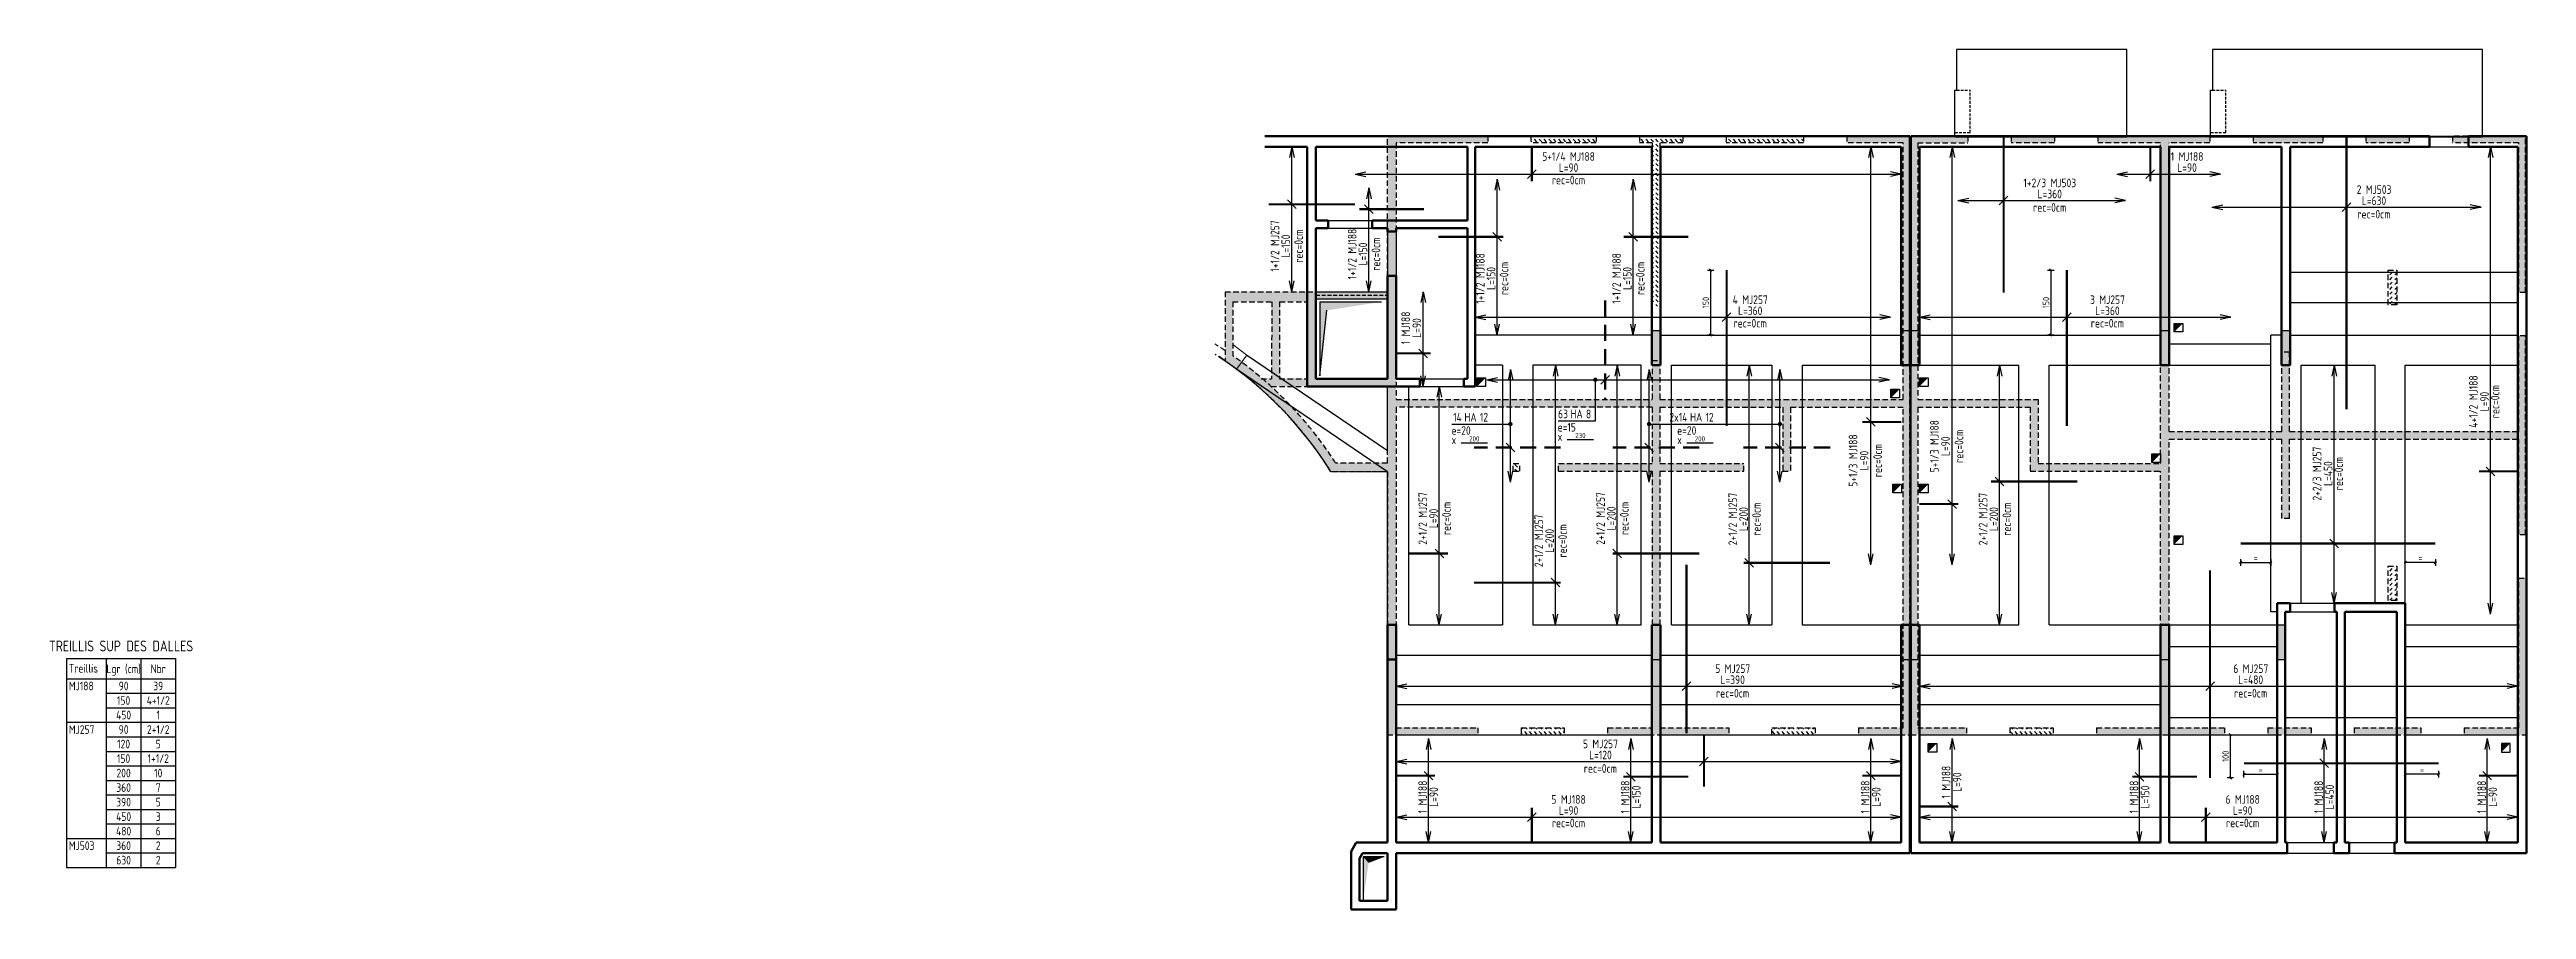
# Model space of a CAD drawing. Header units: millimetres. Extents: x 17309 to 23034, y -25578 to -23590.
import ezdxf
from ezdxf.enums import TextEntityAlignment as Align

# ---------------------------------------------------------------- set-up
doc = ezdxf.new("R2010")
doc.units = ezdxf.units.MM
for name, pattern in [('CACHE', [9.524999999999999, 6.35, -3.175]), ('CACHEX2', [19.049999999999997, 12.7, -6.35]), ('INTERROMPU2', [0.375, 0.25, -0.125])]:
    doc.linetypes.add(name, pattern=pattern)
for name, color, linetype, lineweight in [('000-Arm_sup_cotes', 3, 'Continuous', 25), ('000-Arm_sup_txt', 3, 'Continuous', 30), ('000-Arm_sup_vrac', 5, 'INTERROMPU2', 60), ('000-Arm_supérieures', 5, 'INTERROMPU2', 90), ('01_murs_coup', 5, 'Continuous', 60)]:
    doc.layers.add(name, color=color, linetype=linetype, lineweight=lineweight)
for name, color, linetype in [('01_linteaux', 2, 'Continuous'), ('01_murs_sup', 2, 'CACHEX2'), ('01_poch_poteaux', 250, 'Continuous'), ('01_resv', 32, 'Continuous')]:
    doc.layers.add(name, color=color, linetype=linetype)
doc.styles.add('MATTE_TXT', font='isocpeur.ttf', dxfattribs={"width": 0.8})
doc.dimstyles.new('cot50-oblique', dxfattribs={"dimtxt": 15, "dimasz": 1, "dimexe": 7.5, "dimexo": 5, "dimgap": 3.5, "dimtad": 1, "dimdec": 1, "dimrnd": 0.5, "dimtxsty": 'MATTE_TXT', "dimblk": 'cote-bar-oblique', "dimcen": 2.5, "dimse1": 1, "dimse2": 1, "dimclrd": 3, "dimclre": 9, "dimclrt": 256, "dimadec": 1, "dimazin": 2, "dimtfac": 1, "dimtdec": 1, "dimtix": 1, "dimtmove": 2, "dimatfit": 3, "dimldrblk": 'NONE', "dimfxl": 1, "dimarcsym": 0})
pattern_1 = [(135, (20196.51442762153, 9356.769393397484), (-11.22532015133644, 8.881784197001252e-16), [7.9375, -7.9375])]
pattern_2 = [(45, (14849.4156519486, -25053.598819021), (8.881784197001252e-16, 11.22532015133644), [7.9375, -7.9375])]

msp = doc.modelspace()

# ---------------------------------------------------------------- texts
at = {"layer": '000-Arm_sup_txt', "style": 'MATTE_TXT', "width": 0.8}
for s, height, p in [('5+1/4 MJ188', 20, (20819.90779628357, -23847.0782282999)), ('L=90', 20, (20819.90779628357, -23872.73552330897)), ('1 MJ188', 20, (22249.59313525956, -23847.0782282999)), ('L=90', 20, (22249.59313525956, -23872.73552330897)), ('rec=0cm', 20, (20819.90779628357, -23901.42120326337)), ('1+2/3 MJ503', 20, (21932.25002160193, -23908.06534370647)), ('L=360', 20, (21932.25002160193, -23933.72263871554)), ('2 MJ503', 20, (22681.77228307781, -23923.55941822449)), ('L=630', 20, (22681.77228307781, -23949.21671323356)), ('rec=0cm', 20, (21932.25002160193, -23964.85655558869)), ('rec=0cm', 20, (22681.77228307781, -23980.35063010671)), ('4 MJ257', 20, (21239.8288253238, -24178.07628029341)), ('3 MJ257', 20, (22065.62250563632, -24178.07628029341)), ('rec=0cm', 20, (21239.8288253238, -24232.41925525688)), ('L=360', 20, (21239.8288253238, -24203.73357530247)), ('rec=0cm', 20, (22065.62250563632, -24232.41925525688)), ('L=360', 20, (22065.62250563632, -24203.73357530247)), ('200', 12, (20602.02399558394, -24495.73915905697)), ('230', 12, (20847.30263353122, -24488.13293831655)), ('200', 12, (21123.55376948557, -24495.73915905697)), ('TREILLIS SUP DES DALLES', 25, (17474.0851015158, -24981.20771295157)), ('Lgr (cm)', 20, (17480.00969760425, -25031.42317804233)), ('Nbr', 20, (17560.05073115461, -25031.42317804233)), ('5 MJ257', 20, (21199.33293617887, -25031.04978677966)), ('6 MJ257', 20, (22396.76999963108, -25031.04978709975)), ('90', 20, (17480.00969760425, -25071.12437345265)), ('39', 20, (17560.05073115461, -25071.12437345265)), ('rec=0cm', 20, (21199.33293617887, -25087.84099866188)), ('L=390', 20, (21199.33293617887, -25056.70708178873)), ('rec=0cm', 20, (22396.76999963108, -25087.84099898196)), ('L=480', 20, (22396.76999963108, -25056.70708210881)), ('450', 20, (17480.00969760424, -25138.24087720885)), ('150', 20, (17480.00969760425, -25104.68262533075)), ('4+1/2', 20, (17560.05073115461, -25104.68262533075)), ('1', 20, (17560.0507311546, -25138.24087720885)), ('120', 20, (17480.00969760424, -25205.35738096506)), ('90', 20, (17480.00969760424, -25171.79912908695)), ('2+1/2', 20, (17560.0507311546, -25171.79912908695)), ('5', 20, (17560.0507311546, -25205.35738096506)), ('5 MJ257', 20, (20893.69042243667, -25204.96701372361)), ('150', 20, (17480.00969760424, -25238.91563284316)), ('1+1/2', 20, (17560.05073115459, -25238.91563284316)), ('rec=0cm', 20, (20893.69042243667, -25261.75822560583)), ('L=120', 20, (20893.69042243667, -25230.62430873268)), ('360', 20, (17480.00969760423, -25306.03213659937)), ('200', 20, (17480.00969760423, -25272.47388472126)), ('10', 20, (17560.05073115458, -25272.47388472126)), ('7', 20, (17560.05073115458, -25306.03213659937)), ('450', 20, (17480.00969760422, -25373.14864035558)), ('390', 20, (17480.00969760423, -25339.59038847747)), ('3', 20, (17560.05073115457, -25373.14864035558)), ('5', 20, (17560.05073115458, -25339.59038847747)), ('5 MJ188', 20, (20819.90779628357, -25333.42851465194)), ('L=90', 20, (20819.90779628357, -25359.08580966101)), ('6 MJ188', 20, (22378.10493649613, -25333.42851497203)), ('L=90', 20, (22378.10493649613, -25359.08580998109)), ('480', 20, (17480.00969760422, -25406.70689223368)), ('360', 20, (17480.00969760421, -25440.26514411179)), ('2', 20, (17560.05073115457, -25440.26514411179)), ('6', 20, (17560.05073115458, -25406.70689223368)), ('rec=0cm', 20, (20819.90779628357, -25387.77148961542)), ('rec=0cm', 20, (22378.10493649613, -25387.7714899355)), ('630', 20, (17480.00969760421, -25473.82339598989)), ('2', 20, (17560.05073115456, -25473.82339598989))]:
    msp.add_text(s, height=height, dxfattribs=at).set_placement(p, align=Align.CENTER)
for s, height, rotation, p in [('1+1/2 MJ257', 19.99999999999998, 90.00005730509407, (20151.3054198525, -24043.98814179717)), ('L=150', 19.99999999999998, 90.00005730509407, (20176.19052849537, -24043.98811314011)), ('rec=0cm', 19.99999999999998, 90.00005730509407, (20206.11314145168, -24043.98808200113)), ('1+1/2 MJ188', 19.99999999999998, 90.00005730509407, (20329.79269322797, -24062.55179395485)), ('L=150', 19.99999999999998, 90.00005730509407, (20354.67780187084, -24062.55176529778)), ('rec=0cm', 19.99999999999998, 90.00005730509407, (20384.60041482715, -24062.55173415881)), ('1+1/2 MJ188', 19.99999999999998, 90.00005730509407, (20625.91841488569, -24118.98865114051)), ('L=150', 19.99999999999998, 90.00005730509407, (20650.80352352856, -24118.98862248344)), ('rec=0cm', 19.99999999999998, 90.00005730509407, (20680.72613648487, -24118.98859134447)), ('1+1/2 MJ188', 19.99999999999998, 90.00005730509407, (20940.78458135537, -24118.98865112545)), ('L=150', 19.99999999999998, 90.00005730509407, (20965.66968999824, -24118.98862246838)), ('rec=0cm', 19.99999999999998, 90.00005730509407, (20995.59230295456, -24118.98859132941)), ('1 MJ188', 20, 90, (20453.40784571295, -24233.43658731168)), ('L=90', 20, 90, (20479.06514072201, -24233.43658731168)), ('4+1/2 MJ188', 20, 90, (22921.38731610222, -24403.56818151519)), ('L=90', 20, 90, (22947.04461111128, -24403.56818151519)), ('rec=0cm', 20, 90, (22971.46918548244, -24403.56818151519)), ('5+1/3 MJ188', 20, 90, (21487.55903545538, -24539.93377607568)), ('rec=0cm', 20, 90, (21544.35024733758, -24539.93377607568)), ('5+1/3 MJ188', 20, 90, (21675.55206569751, -24506.88659982435)), ('L=90', 20, 90, (21701.20936070658, -24506.88659982435)), ('rec=0cm', 20, 90, (21732.34327757972, -24506.88659982435)), ('L=90', 20, 90, (21513.21633046444, -24539.93377607568)), ('2+2/3 MJ257', 20, 90, (22559.88905566636, -24570.11154076267)), ('L=450', 20, 90, (22585.54635067542, -24570.11154076267)), ('rec=0cm', 20, 90, (22609.97092504658, -24570.11154076267)), ('2+1/2 MJ257', 19.99999999999998, 90.00005730509407, (20493.03270820737, -24673.8223828255)), ('2+1/2 MJ257', 19.99999999999998, 90.00005730509407, (20904.02418290575, -24673.8223828054)), ('2+1/2 MJ257', 19.99999999999998, 90.00005730509407, (21209.52120067303, -24675.17888189972)), ('2+1/2 MJ257', 19.99999999999998, 90.00005730509407, (21788.05701813869, -24675.1788818997)), ('L=90', 19.99999999999998, 90.00005730509407, (20517.91781685024, -24673.82235416844)), ('rec=0cm', 19.99999999999998, 90.00005730509407, (20547.84042980655, -24673.82232302947)), ('2+1/2 MJ257', 19.99999999999998, 90.00005730509407, (20761.14717550518, -24725.55499159882)), ('L=200', 19.99999999999998, 90.00005730509407, (20928.90929154862, -24673.82235414834)), ('rec=0cm', 19.99999999999998, 90.00005730509407, (20958.83190450493, -24673.82232300937)), ('L=200', 19.99999999999998, 90.00005730509407, (21234.40630931589, -24675.17885324265)), ('rec=0cm', 19.99999999999998, 90.00005730509407, (21264.32892227221, -24675.17882210368)), ('L=200', 19.99999999999998, 90.00005730509407, (21812.94212678156, -24675.17885324264)), ('rec=0cm', 19.99999999999998, 90.00005730509407, (21842.86473973787, -24675.17882210367)), ('L=200', 19.99999999999998, 90.00005730509407, (20786.03228414804, -24725.55496294176)), ('rec=0cm', 19.99999999999998, 90.00005730509407, (20815.95489710436, -24725.55493180279)), ('1 MJ188', 20, 90, (21702.54684173869, -25283.41329141432)), ('1 MJ188', 20, 90, (20492.54805860415, -25317.68414464415)), ('L=90', 20, 90, (20518.20535361322, -25317.68414464415)), ('1 MJ188', 20, 90, (20960.79978364964, -25317.76923802534)), ('L=150', 20, 90, (20986.4570786587, -25317.76923802534)), ('1 MJ188', 20, 90, (21515.53479066553, -25317.76923764835)), ('L=90', 20, 90, (21541.19208567459, -25317.76923764835)), ('L=90', 20, 90, (21728.20413674776, -25283.41329141432)), ('1 MJ188', 20, 90, (22136.79976576561, -25317.76923833642)), ('L=150', 20, 90, (22162.45706077467, -25317.76923833642)), ('1 MJ188', 20, 90, (22563.74641315628, -25317.76923802534)), ('L=450', 20, 90, (22589.40370816535, -25317.76923802534)), ('1 MJ188', 20, 90, (22940.53482439021, -25317.76923802533)), ('L=90', 20, 90, (22966.19211939927, -25317.76923802533))]:
    msp.add_text(s, height=height, rotation=rotation, dxfattribs=at).set_placement(p, align=Align.CENTER)
for s, p in [('14', (20573.18650998579, -24449.89963196095)), ('63', (20818.46514793307, -24442.29341122053)), ('2x14', (21094.71628388743, -24449.89963196095))]:
    msp.add_text(s, height=20, dxfattribs=at).set_placement(p, align=Align.RIGHT)
for s, p in [('HA', (20579.17606680485, -24449.89963196095)), ('12', (20614.87018481172, -24449.89963196095)), ('HA', (20824.45470475213, -24442.29341122053)), ('8', (20860.148822759, -24442.29341122053)), ('HA', (21100.70584070648, -24449.89963196095)), ('12', (21136.39995871335, -24449.89963196095)), ('x', (20549.40201599483, -24502.09028385341)), ('e=20', (20549.40201599483, -24480.49543445556)), ('x', (20794.6806539421, -24494.48406311299)), ('e=15', (20794.6806539421, -24472.88921371514)), ('x', (21070.93178989646, -24502.09028385341)), ('e=20', (21070.93178989646, -24480.49543445556)), ('Treillis', (17353.39170916117, -25030.36095829102)), ('MJ188', (17353.39170916117, -25071.12437345265)), ('MJ257', (17353.39170916116, -25171.79912908695)), ('MJ503', (17353.39170916113, -25440.26514411179))]:
    msp.add_text(s, height=20, dxfattribs=at).set_placement(p)

# ---------------------------------------------------------------- blocks, each defined once
blk = doc.blocks.new('cote-bar-oblique')
at = {"color": 40, "linetype": 'Continuous'}
blk.add_line((-2.651650429448637, -2.651650429449546), (2.651650429448637, 2.651650429449546), dxfattribs=at)
at = {"linetype": 'Continuous'}
blk.add_line((0, 7.499999999999773), (0, -7.500000000000227), dxfattribs=at)
blk = doc.blocks.new('*D4')
at = {"layer": '000-Arm_sup_cotes', "color": 3, "lineweight": -2, "ltscale": 200, "transparency": 16777216}
blk.add_line((22349.64182979986, -25272.75225087407), (22349.64182979986, -25174.75225055554), dxfattribs=at)
at = {"layer": 'Defpoints', "color": 0, "ltscale": 200, "transparency": 16777216}
for p in [(22302.69342730213, -25173.75225055554), (22349.64182979986, -25173.75225055554), (22302.69342644683, -25273.75225087407)]:
    blk.add_point(p, dxfattribs=at)
at = {"layer": '000-Arm_sup_cotes', "color": 3, "lineweight": -2, "ltscale": 200, "transparency": 16777216}
for p, rotation in [((22349.64182979986, -25173.75225055554), 90), ((22349.64182979986, -25273.75225087407), 270)]:
    blk.add_blockref('cote-bar-oblique', p, dxfattribs=dict(at, rotation=rotation))
at = {"layer": '000-Arm_sup_cotes', "ltscale": 200, "transparency": 16777216, "insert": (22338.64182979986, -25223.7522507148), "char_height": 15, "attachment_point": 5, "rotation": 90, "style": 'MATTE_TXT'}
blk.add_mtext('100', dxfattribs=at)
blk = doc.blocks.new('_None')
blk = doc.blocks.new('*D5')
at = {"layer": '000-Arm_sup_cotes', "color": 3, "lineweight": -2, "ltscale": 200, "transparency": 16777216}
blk.add_line((21148.2367201844, -24100.75129523603), (21148.2367201844, -24248.75129523603), dxfattribs=at)
at = {"layer": 'Defpoints', "color": 0, "ltscale": 200, "transparency": 16777216}
for p in [(21185.35982580242, -24099.75129523603), (21148.2367201844, -24249.75129523603), (21185.35982451947, -24249.75129523603)]:
    blk.add_point(p, dxfattribs=at)
at = {"layer": '000-Arm_sup_cotes', "color": 3, "lineweight": -2, "ltscale": 200, "transparency": 16777216}
for p, rotation in [((21148.2367201844, -24099.75129523603), 90), ((21148.2367201844, -24249.75129523603), 270)]:
    blk.add_blockref('cote-bar-oblique', p, dxfattribs=dict(at, rotation=rotation))
at = {"layer": '000-Arm_sup_cotes', "ltscale": 200, "transparency": 16777216, "insert": (21137.2367201844, -24174.75129523602), "char_height": 15, "attachment_point": 5, "rotation": 90, "style": 'MATTE_TXT'}
blk.add_mtext('150', dxfattribs=at)
blk = doc.blocks.new('*D6')
at = {"layer": '000-Arm_sup_cotes', "color": 3, "lineweight": -2, "ltscale": 200, "transparency": 16777216}
blk.add_line((21934.53319574834, -24100.75129523603), (21934.53319574834, -24248.75129523603), dxfattribs=at)
at = {"layer": 'Defpoints', "color": 0, "ltscale": 200, "transparency": 16777216}
for p in [(21971.65630136636, -24099.75129523603), (21934.53319574834, -24249.75129523603), (21971.65630008341, -24249.75129523603)]:
    blk.add_point(p, dxfattribs=at)
at = {"layer": '000-Arm_sup_cotes', "color": 3, "lineweight": -2, "ltscale": 200, "transparency": 16777216}
for p, rotation in [((21934.53319574834, -24099.75129523603), 90), ((21934.53319574834, -24249.75129523603), 270)]:
    blk.add_blockref('cote-bar-oblique', p, dxfattribs=dict(at, rotation=rotation))
at = {"layer": '000-Arm_sup_cotes', "ltscale": 200, "transparency": 16777216, "insert": (21923.53319574834, -24174.75129523602), "char_height": 15, "attachment_point": 5, "rotation": 90, "style": 'MATTE_TXT'}
blk.add_mtext('150', dxfattribs=at)
blk = doc.blocks.new('*D7')
at = {"layer": '000-Arm_sup_cotes', "color": 3, "lineweight": -2, "ltscale": 200, "transparency": 16777216}
blk.add_line((22382.07353932504, -25265.1488405186), (22457.07353937476, -25265.1488405186), dxfattribs=at)
at = {"layer": 'Defpoints', "color": 0, "ltscale": 200, "transparency": 16777216}
for p in [(22381.07353932504, -25239.81390695927), (22458.07353937476, -25239.81390720017), (22458.07353937476, -25265.1488405186)]:
    blk.add_point(p, dxfattribs=at)
at = {"layer": '000-Arm_sup_cotes', "color": 3, "lineweight": -2, "ltscale": 200, "transparency": 16777216, "rotation": 180}
blk.add_blockref('cote-bar-oblique', (22381.07353932504, -25265.1488405186), dxfattribs=at)
at = {"layer": '000-Arm_sup_cotes', "color": 3, "lineweight": -2, "ltscale": 200, "transparency": 16777216}
blk.add_blockref('cote-bar-oblique', (22458.07353937476, -25265.1488405186), dxfattribs=at)
at = {"layer": '000-Arm_sup_cotes', "ltscale": 200, "transparency": 16777216, "insert": (22419.5735393499, -25254.1488405186), "char_height": 15, "attachment_point": 5, "style": 'MATTE_TXT'}
blk.add_mtext('=', dxfattribs=at)
blk = doc.blocks.new('*D8')
at = {"layer": '000-Arm_sup_cotes', "color": 3, "lineweight": -2, "ltscale": 200, "transparency": 16777216}
blk.add_line((22830.07353932504, -25265.1488405186), (22755.07353933262, -25265.1488405186), dxfattribs=at)
at = {"layer": 'Defpoints', "color": 0, "ltscale": 200, "transparency": 16777216}
for p in [(22754.07353933262, -25239.81390812623), (22831.07353932504, -25239.81390836713), (22754.07353933262, -25265.1488405186)]:
    blk.add_point(p, dxfattribs=at)
at = {"layer": '000-Arm_sup_cotes', "color": 3, "lineweight": -2, "ltscale": 200, "transparency": 16777216, "rotation": 180}
blk.add_blockref('cote-bar-oblique', (22754.07353933262, -25265.1488405186), dxfattribs=at)
at = {"layer": '000-Arm_sup_cotes', "color": 3, "lineweight": -2, "ltscale": 200, "transparency": 16777216}
blk.add_blockref('cote-bar-oblique', (22831.07353932504, -25265.1488405186), dxfattribs=at)
at = {"layer": '000-Arm_sup_cotes', "ltscale": 200, "transparency": 16777216, "insert": (22792.57353932883, -25254.1488405186), "char_height": 15, "attachment_point": 5, "style": 'MATTE_TXT'}
blk.add_mtext('=', dxfattribs=at)
blk = doc.blocks.new('*D9')
at = {"layer": '000-Arm_sup_cotes', "color": 3, "lineweight": -2, "ltscale": 200, "transparency": 16777216}
blk.add_line((22374.5418526357, -24775.68071293836), (22441.97812954923, -24775.68071293836), dxfattribs=at)
at = {"layer": 'Defpoints', "color": 0, "ltscale": 200, "transparency": 16777216}
for p in [(22373.5418526357, -24731.5944481813), (22442.97812954923, -24731.5712210215), (22442.97812954923, -24775.68071293836)]:
    blk.add_point(p, dxfattribs=at)
at = {"layer": '000-Arm_sup_cotes', "color": 3, "lineweight": -2, "ltscale": 200, "transparency": 16777216, "rotation": 180}
blk.add_blockref('cote-bar-oblique', (22373.5418526357, -24775.68071293836), dxfattribs=at)
at = {"layer": '000-Arm_sup_cotes', "color": 3, "lineweight": -2, "ltscale": 200, "transparency": 16777216}
blk.add_blockref('cote-bar-oblique', (22442.97812954923, -24775.68071293836), dxfattribs=at)
at = {"layer": '000-Arm_sup_cotes', "ltscale": 200, "transparency": 16777216, "insert": (22408.25999109246, -24764.68071293836), "char_height": 15, "attachment_point": 5, "style": 'MATTE_TXT'}
blk.add_mtext('=', dxfattribs=at)
blk = doc.blocks.new('*D10')
at = {"layer": '000-Arm_sup_cotes', "color": 3, "lineweight": -2, "ltscale": 200, "transparency": 16777216}
blk.add_line((22822.5418526357, -24775.68071293836), (22755.07353946708, -24775.68071293836), dxfattribs=at)
at = {"layer": 'Defpoints', "color": 0, "ltscale": 200, "transparency": 16777216}
for p in [(22754.07353946708, -24731.59445143597), (22823.5418526357, -24731.59445203013), (22754.07353946708, -24775.68071293836)]:
    blk.add_point(p, dxfattribs=at)
at = {"layer": '000-Arm_sup_cotes', "color": 3, "lineweight": -2, "ltscale": 200, "transparency": 16777216, "rotation": 180}
blk.add_blockref('cote-bar-oblique', (22754.07353946708, -24775.68071293836), dxfattribs=at)
at = {"layer": '000-Arm_sup_cotes', "color": 3, "lineweight": -2, "ltscale": 200, "transparency": 16777216}
blk.add_blockref('cote-bar-oblique', (22823.5418526357, -24775.68071293836), dxfattribs=at)
at = {"layer": '000-Arm_sup_cotes', "ltscale": 200, "transparency": 16777216, "insert": (22788.80769605139, -24764.68071293836), "char_height": 15, "attachment_point": 5, "style": 'MATTE_TXT'}
blk.add_mtext('=', dxfattribs=at)

# ---------------------------------------------------------------- dimensions: what is measured, and where the dimension line sits
at = {"layer": '000-Arm_sup_cotes', "ltscale": 200}
for base, p1, p2, picture, middle in [((21148.2367201844, -24249.75129523603), (21185.35982580242, -24099.75129523603), (21185.35982451947, -24249.75129523603), '*D5', (21137.2367201844, -24174.75129523602)), ((21934.53319574834, -24249.75129523603), (21971.65630136636, -24099.75129523603), (21971.65630008341, -24249.75129523603), '*D6', (21923.53319574834, -24174.75129523602)), ((22349.64182979986, -25173.75225055554), (22302.69342644683, -25273.75225087407), (22302.69342730213, -25173.75225055554), '*D4', (22338.64182979986, -25223.7522507148))]:
    dim = msp.add_linear_dim(base=base, p1=p1, p2=p2, angle=90, dimstyle='cot50-oblique', dxfattribs=at)
    dim.commit()
    dim.dimension.update_dxf_attribs({"geometry": picture, "text_midpoint": middle})
for base, p1, p2, picture, middle in [((22442.97812954923, -24775.68071293836), (22373.5418526357, -24731.5944481813), (22442.97812954923, -24731.5712210215), '*D9', (22408.25999109246, -24764.68071293836)), ((22754.07353946708, -24775.68071293836), (22823.5418526357, -24731.59445203013), (22754.07353946708, -24731.59445143597), '*D10', (22788.80769605139, -24764.68071293836)), ((22458.07353937476, -25265.1488405186), (22381.07353932504, -25239.81390695927), (22458.07353937476, -25239.81390720017), '*D7', (22419.5735393499, -25254.1488405186)), ((22754.07353933262, -25265.1488405186), (22831.07353932504, -25239.81390836713), (22754.07353933262, -25239.81390812623), '*D8', (22792.57353932883, -25254.1488405186))]:
    dim = msp.add_linear_dim(base=base, p1=p1, p2=p2, text='=', dimstyle='cot50-oblique', dxfattribs=at)
    dim.commit()
    dim.dimension.update_dxf_attribs({"geometry": picture, "text_midpoint": middle})

# ---------------------------------------------------------------- hatches: boundary and pattern name
at = {"layer": '01_murs_sup', "ltscale": 0.1}
h = msp.add_hatch(dxfattribs=at)
h.set_pattern_fill('DASH', color=256, scale=2.5, angle=135)
h.set_pattern_definition(pattern_1)
edge = h.paths.add_edge_path()
edge.add_line((21609.07454383463, -23789.75225080609), (21463.09479607563, -23789.75225080609))
edge.add_line((21463.09479607563, -23789.75225080608), (21463.09479606047, -23805.75225080608))
edge.add_line((21463.09479606047, -23805.75225080608), (21593.07454383463, -23805.75225092915))
edge.add_line((21593.07454383463, -23805.75225092916), (21593.07454383463, -24398.80768533154))
edge.add_line((21593.07454383463, -24398.80768533154), (21031.07458830993, -24398.80768533154))
edge.add_line((21031.07458830993, -24398.80768533154), (21031.07458830993, -24308.87882240144))
edge.add_line((21031.07458830993, -24308.87882240143), (21013.07458830993, -24308.87882240143))
edge.add_line((21013.07458830993, -24308.87882240143), (21013.07458830993, -24398.80768533154))
edge.add_line((21013.07458830993, -24398.80768533154), (20421.07434584642, -24398.80768533154))
edge.add_line((20421.07434584642, -24398.80768533154), (20421.07434584642, -23805.75225080609))
edge.add_line((20421.07434584642, -23805.75225080608), (20633.07458830993, -23805.75225080608))
edge.add_line((20633.07458830993, -23805.75225080608), (20633.07458830993, -23789.75225080608))
edge.add_line((20633.07458830993, -23789.75225080608), (20606.07458479355, -23789.75225080608))
edge.add_line((20606.07458479355, -23789.75225080608), (20606.07458479354, -23789.75240907873))
edge.add_line((20606.07458479354, -23789.75240907873), (20401.08166191219, -23789.75078584131))
edge.add_line((20401.08166191219, -23789.75078584132), (20403.70064843254, -24149.71308410507))
edge.add_line((20403.70064843254, -24149.71308410507), (20028.44644549199, -24149.71308410507))
edge.add_line((20028.44644549199, -24149.71308410507), (20025.82458454289, -24309.66200455809))
edge.add_arc((19535.57678088092, -25022.92152602583), 865.4952651284592, 31.885060788712792, 55.49792049891829, ccw=False)
edge.add_line((20270.47698332828, -24565.75225058991), (20401.07551714093, -24565.75225059051))
edge.add_line((20401.07551714094, -24565.75225059051), (20401.07551714094, -25173.75225055397))
edge.add_line((20401.07551714094, -25173.75225055398), (20610.07457758195, -25173.75225055398))
edge.add_line((20610.07457758195, -25173.75225055398), (20610.07457758195, -25157.75225055398))
edge.add_line((20610.07457758195, -25157.75225055398), (20421.07434584642, -25157.75225055398))
edge.add_line((20421.07434584642, -25157.75225055398), (20421.07434584642, -24416.80768533154))
edge.add_line((20421.07434584642, -24416.80768533154), (21013.07458830993, -24416.80768533154))
edge.add_line((21013.07458830993, -24416.80768533154), (21013.07458830993, -24546.75224726549))
edge.add_line((21013.07458830993, -24546.75224726548), (20796.9979435528, -24546.75224726548))
edge.add_line((20796.9979435528, -24546.75224726548), (20796.9979435528, -24564.75224726548))
edge.add_line((20796.9979435528, -24564.75224726548), (21013.07458830993, -24564.75224726548))
edge.add_line((21013.07458830993, -24564.75224726548), (21013.07458830993, -25157.75225055397))
edge.add_line((21013.07458830993, -25157.75225055398), (20910.07457757723, -25157.75225055398))
edge.add_line((20910.07457757723, -25157.75225055398), (20910.07457757723, -25173.75225055398))
edge.add_line((20910.07457757723, -25173.75225055398), (21190.07457758195, -25173.75225055398))
edge.add_line((21190.07457758195, -25173.75225055398), (21190.07457758195, -25157.75225055398))
edge.add_line((21190.07457758195, -25157.75225055398), (21031.07458830993, -25157.75225055398))
edge.add_line((21031.07458830993, -25157.75225055398), (21031.07458830993, -24564.75224726549))
edge.add_line((21031.07458830993, -24564.75224726548), (21224.99793030373, -24564.75224726548))
edge.add_line((21224.99793030373, -24564.75224726548), (21224.99793030373, -24546.75224726548))
edge.add_line((21224.99793030373, -24546.75224726548), (21031.07458830993, -24546.75224726548))
edge.add_line((21031.07458830993, -24546.75224726548), (21031.07458830993, -24416.80768533154))
edge.add_line((21031.07458830993, -24416.80768533154), (21314.99794355279, -24416.80768533154))
edge.add_line((21314.99794355279, -24416.80768533154), (21314.99794355279, -24564.75224726549))
edge.add_line((21314.99794355279, -24564.75224726548), (21332.99794355279, -24564.75224726548))
edge.add_line((21332.99794355279, -24564.75224726548), (21332.99794355279, -24416.80768533154))
edge.add_line((21332.99794355279, -24416.80768533154), (21593.07454383463, -24416.80768533154))
edge.add_line((21593.07454383463, -24416.80768533154), (21593.07454383463, -25157.75225055399))
edge.add_line((21593.07454383463, -25157.75225055398), (21490.07457758195, -25157.75225055398))
edge.add_line((21490.07457758195, -25157.75225055398), (21490.07457758195, -25173.75225055398))
edge.add_line((21490.07457758195, -25173.75225055398), (21609.07454383463, -25173.75225055398))
edge.add_line((21609.07454383463, -25173.75225055398), (21609.07454383463, -23789.75225080609))
edge = h.paths.add_edge_path(flags=16)
edge.add_line((20401.07567551103, -24545.75225059051), (20281.50663491877, -24545.75225058996))
edge.add_arc((19535.57678088091, -25022.92152602584), 885.4952651284636, 32.60693550189183, 54.97246064436985)
edge.add_line((20043.82458454289, -24297.81047615988), (20043.82458454289, -24172.75224476607))
edge.add_line((20043.82458454289, -24172.75224476607), (20133.82458446303, -24172.75224476607))
edge.add_line((20133.82458446303, -24172.75224476607), (20133.77662372416, -24350.71653767746))
edge.add_line((20133.77662372416, -24350.71653767746), (20109.63475877875, -24350.71653767746))
edge.add_arc((20049.76722040913, -24449.53987941024), 115.5429574732747, 44.36286245593851, 58.792367126508, ccw=False)
edge.add_line((20132.37188852067, -24368.75223290503), (20401.07707708651, -24368.75223290503))
edge.add_line((20401.07707708651, -24368.75223290503), (20401.07567551103, -24545.75225059051))
h.paths.add_polyline_path([(20401.07723545667, -24350.71308412534), (20236.07459452471, -24350.71308412534), (20236.07461073276, -24165.71308411375), (20401.07862911408, -24165.71308411375)], flags=16)
h.paths.add_polyline_path([(20216.07459452464, -24350.72496531302), (20151.82458446303, -24350.72496531302), (20151.82458446303, -24172.75224476607), (20216.07461073202, -24172.75224476607)], flags=16)
h = msp.add_hatch(dxfattribs=at)
h.set_pattern_fill('DASH', color=256, scale=2.5, angle=135)
h.set_pattern_definition(pattern_1)
h.paths.add_polyline_path([(21084.0702597072, -23789.75225080608), (20984.0702597072, -23789.75225080608), (20984.0702597072, -23805.75225080608), (21013.07458830993, -23805.75225080608), (21013.07458830993, -24182.80768533154), (21031.07458830993, -24182.80768533154), (21031.07458830993, -23805.75225080608), (21084.0702597072, -23805.75225080608)])
h.paths.add_polyline_path([(21363.09479607563, -23789.75225080608), (21184.0702597072, -23789.75225080608), (21184.0702597072, -23805.75225080608), (21363.09479607563, -23805.75225080608)])
h.paths.add_polyline_path([(20884.0702597072, -23789.75225080608), (20733.07458830993, -23789.75225080608), (20733.07458830993, -23805.75225080608), (20884.0702597072, -23805.75225080608)])
h = msp.add_hatch(dxfattribs=at)
h.set_pattern_fill('DASH', color=256, scale=2.5, angle=135)
h.set_pattern_definition(pattern_1)
h.paths.add_polyline_path([(23032.07457758196, -23789.75225080609), (22863.07559011089, -23789.75225080609), (22863.07559011089, -23805.75225080609), (23016.07457758196, -23805.75225080609), (23016.07457758195, -24151.75222841853), (23032.07457758195, -24151.75222841853)])
h.paths.add_polyline_path([(23032.07457758195, -24251.75222914272), (23016.07457758195, -24251.75222914272), (23016.07457758195, -24472.75225058236), (22486.59407757412, -24472.75225058236), (22486.59407757412, -24289.75225058236), (22468.59407757412, -24289.75225058236), (22468.59407757412, -24472.75225058236), (22208.07458557588, -24472.75225058236), (22208.07458557588, -23805.75225080608), (22302.0746323364, -23805.75225080609), (22302.0746323364, -23789.75225080609), (22043.07459011089, -23789.75225080608), (22043.07459011089, -23805.75225080608), (22188.07458557588, -23805.75225080608), (22188.07458557588, -24546.75225059083), (21904.99794360934, -24546.75225059083), (21904.99794360934, -24398.75225057389), (21627.07454361361, -24398.75225057389), (21627.07454361361, -23805.75225092916), (21743.07459011089, -23805.75225092916), (21743.07459011089, -23789.75225080608), (21611.07454361361, -23789.75225080608), (21611.07454361361, -25173.75225055398), (21740.07457758195, -25173.75225055398), (21740.07457758195, -25157.75225055398), (21627.07454361361, -25157.75225055398), (21627.07454361361, -24416.75225057389), (21886.99794360934, -24416.75225057389), (21886.99794360934, -24564.75225059083), (22188.07458557588, -24564.75225059083), (22188.07458557588, -25157.75225055398), (22040.07457778302, -25157.75225055398), (22040.07457778302, -25173.75225055398), (22336.07461701507, -25173.75225055398), (22336.07461701507, -25157.75225055398), (22208.07458557588, -25157.75225055398), (22208.07458557588, -24490.75225058236), (22468.59407757412, -24490.75225058236), (22468.59407757412, -24673.75225058236), (22486.59407757412, -24673.75225058236), (22486.59407757412, -24490.75225058236), (23016.07457758195, -24490.75225058236), (23016.07457758195, -24711.75219536808), (23032.07457758195, -24711.75219536808)])
h = msp.add_hatch(dxfattribs=at)
h.set_pattern_fill('DASH', color=256, scale=2.5, angle=135)
h.set_pattern_definition(pattern_1)
h.paths.add_polyline_path([(22563.07465463946, -23789.75225080609), (22402.07463306058, -23789.75225080609), (22402.07463306058, -23805.75225080609), (22563.07465463946, -23805.75225080609)])
h.paths.add_polyline_path([(22763.07559011089, -23789.75225080609), (22663.07465463946, -23789.75225080609), (22663.07465463946, -23805.75225080609), (22763.07559011089, -23805.75225080609)])
h.paths.add_polyline_path([(21943.07459011089, -23789.75225080608), (21843.07459011089, -23789.75225080608), (21843.07459011089, -23805.75225080608), (21943.07459011089, -23805.75225080608)])
h.paths.add_polyline_path([(22536.07461701507, -25157.75225055398), (22436.07461701507, -25157.75225055398), (22436.07461701507, -25173.75225055398), (22536.07461701507, -25173.75225055398)])
h.paths.add_polyline_path([(22790.07457758195, -25157.75225055398), (22636.07461701507, -25157.75225055398), (22636.07461701507, -25173.75225055398), (22790.07457758195, -25173.75225055398)])
h.paths.add_polyline_path([(23032.07457758195, -24811.75219609227), (23016.07457758195, -24811.75219609227), (23016.07457758195, -25157.75225055398), (22890.07457758195, -25157.75225055398), (22890.07457758195, -25173.75225055398), (23032.07457758195, -25173.75225055398)])
at = {"layer": '01_murs_sup', "ltscale": 200}
h = msp.add_hatch(dxfattribs=at)
h.set_pattern_fill('DASH', color=256, scale=2.5, angle=45)
h.set_pattern_definition(pattern_2)
h.paths.add_polyline_path([(22734.07457758195, -24179.75225058236), (22714.07457758195, -24179.75225058236), (22714.07457758195, -24099.75225058236), (22734.07457758195, -24099.75225058236)])
at = {"layer": '01_murs_sup', "ltscale": 0.1}
h = msp.add_hatch(dxfattribs=at)
h.set_pattern_fill('DASH', color=256, scale=2.5, angle=135)
h.set_pattern_definition(pattern_1)
h.paths.add_polyline_path([(21390.07457758195, -25157.75225055398), (21290.07457758195, -25157.75225055398), (21290.07457758195, -25173.75225055398), (21390.07457758195, -25173.75225055398)])
h.paths.add_polyline_path([(20706.9979435528, -24546.75224726548), (20691.9979435528, -24546.75224726548), (20691.9979435528, -24564.75224726548), (20706.9979435528, -24564.75224726548)])
at = {"layer": '01_murs_sup', "ltscale": 200}
h = msp.add_hatch(dxfattribs=at)
h.set_pattern_fill('DASH', color=256, scale=2.5, angle=45)
h.set_pattern_definition(pattern_2)
h.paths.add_polyline_path([(22734.07457758195, -24863.75225055398), (22714.07457758195, -24863.75225055398), (22714.07457758195, -24783.75225055398), (22734.07457758195, -24783.75225055398)])
at = {"layer": '01_murs_sup', "ltscale": 0.1}
h = msp.add_hatch(dxfattribs=at)
h.set_pattern_fill('DASH', color=256, scale=2.5, angle=135)
h.set_pattern_definition(pattern_1)
h.paths.add_polyline_path([(20810.07457757723, -25157.75225055398), (20710.07457758195, -25157.75225055398), (20710.07457758195, -25173.75225055398), (20810.07457757723, -25173.75225055398)])
h = msp.add_hatch(dxfattribs=at)
h.set_pattern_fill('DASH', color=256, scale=2.5, angle=135)
h.set_pattern_definition(pattern_1)
h.paths.add_polyline_path([(21940.07457778302, -25157.75225055398), (21840.07457758195, -25157.75225055398), (21840.07457758195, -25173.75225055398), (21940.07457778302, -25173.75225055398)])
at = {"layer": '01_poch_poteaux', "ltscale": 200}
h = msp.add_hatch(color=256, dxfattribs=at)
h.dxf.hatch_style = 1
h.paths.add_polyline_path([(21032.07355006091, -24239.75129523531), (21022.55394749375, -24239.75129523565), (21022.55394749452, -24308.87882240143), (21031.07458830993, -24308.87882240143), (21031.07458830993, -24319.75129523534), (21032.07355006091, -24319.75129523531)])
h.paths.add_polyline_path([(21022.55394749375, -24239.75129523565), (21012.07355002061, -24239.75129523603), (21012.07355002343, -24319.75129523603), (21013.07458830993, -24319.75129523598), (21013.07458830993, -24308.87882240143), (21022.55394749452, -24308.87882240143)])
h.paths.add_polyline_path([(21022.55394749452, -24308.87882240143), (21013.07458830993, -24308.87882240143), (21013.07458830993, -24319.75129523598), (21022.55394749464, -24319.75129523565)])
h.paths.add_polyline_path([(21031.07458830993, -24308.87882240143), (21022.55394749452, -24308.87882240143), (21022.55394749464, -24319.75129523565), (21031.07458830993, -24319.75129523534)])
h = msp.add_hatch(color=256, dxfattribs=at)
h.dxf.hatch_style = 1
h.paths.add_polyline_path([(21593.07454383463, -24239.75129525168), (21589.07350534286, -24239.75129525183), (21589.07350534567, -24319.75129525183), (21593.07454383463, -24319.75129525168)])
h = msp.add_hatch(color=256, dxfattribs=at)
h.dxf.hatch_style = 1
h.paths.add_polyline_path([(21601.56801580777, -24239.75129525138), (21593.07454383463, -24239.75129525168), (21593.07454383463, -24319.75129525168), (21601.56901040059, -24319.75129525138)])
h.paths.add_polyline_path([(21609.07350532689, -24239.75129525112), (21601.56801580777, -24239.75129525138), (21601.56901040059, -24319.75129525138), (21609.07350532686, -24319.75129525112)])
h.paths.add_polyline_path([(21619.56801580777, -24239.75129525112), (21611.07454361361, -24239.75129525112), (21611.07454361361, -24319.75129525112), (21619.56901040059, -24319.75129525112)])
h.paths.add_polyline_path([(21627.07454361361, -24239.75129525112), (21619.56801580777, -24239.75129525112), (21619.56901040059, -24319.75129525112), (21627.07454361361, -24319.75129525112)])
h.paths.add_polyline_path([(21631.07350534567, -24239.75129525112), (21627.07454361361, -24239.75129525112), (21627.07454361361, -24319.75129525112), (21631.07350534569, -24319.75129525112)])
h = msp.add_hatch(color=256, dxfattribs=at)
h.dxf.hatch_style = 1
h.paths.add_polyline_path([(22198.56804815186, -24239.75129525112), (22188.07458557588, -24239.75129525112), (22188.07458557588, -24319.75129525112), (22198.56904274468, -24319.75129525112)])
h.paths.add_polyline_path([(22208.07353212738, -24239.75129525112), (22198.56804815186, -24239.75129525112), (22198.56904274468, -24319.75129525112), (22208.07353212738, -24319.75129525112)])
h = msp.add_hatch(color=256, dxfattribs=at)
h.dxf.hatch_style = 1
h.paths.add_polyline_path([(22477.83969791194, -24239.75104629376), (22468.07353929504, -24239.75129522513), (22468.07353928977, -24319.75129525112), (22468.59407757412, -24319.75128198302), (22468.59407757412, -24289.75225058236), (22477.82979896645, -24289.75225058236)])
h.paths.add_polyline_path([(22477.82979896645, -24289.75225058236), (22468.59407757412, -24289.75225058236), (22468.59407757412, -24319.75128198302), (22477.82385998054, -24319.75104672345)], flags=17)
h.paths.add_polyline_path([(22486.59407757412, -24289.75225058236), (22477.82979896645, -24289.75225058236), (22477.82385998054, -24319.75104672345), (22486.59407757412, -24319.75082317781)])
h.paths.add_polyline_path([(22488.07353935398, -24239.75078544156), (22477.83969791194, -24239.75104629376), (22477.82979896645, -24289.75225058236), (22486.59407757412, -24289.75225058236), (22486.59407757412, -24319.75082317781), (22488.0735393598, -24319.75078546755)])
h = msp.add_hatch(color=256, dxfattribs=at)
h.dxf.hatch_style = 1
h.paths.add_polyline_path([(20412.55394750132, -24919.76937684695), (20401.07748306847, -24919.7692859705), (20401.07684963546, -24999.76928596799), (20412.55394750221, -24999.76937684946)])
h.paths.add_polyline_path([(20421.07434584642, -24919.76944431577), (20412.55394750132, -24919.76937684695), (20412.55394750221, -24999.76937684946), (20421.07434584642, -24999.76944431828)])
h = msp.add_hatch(color=256, dxfattribs=at)
h.dxf.hatch_style = 1
h.paths.add_polyline_path([(21022.55394750132, -24919.75133895208), (21013.07458830993, -24919.75133895208), (21013.07458830993, -24999.76929389047), (21022.55394750221, -24999.76936895282)])
h.paths.add_polyline_path([(21031.07458830993, -24919.75133895208), (21022.55394750132, -24919.75133895208), (21022.55394750221, -24999.76936895282), (21031.07458830993, -24999.76943642357)])
h.paths.add_polyline_path([(21013.07458830993, -24919.75133895208), (21012.07355005487, -24919.75133895208), (21012.07355005487, -24999.76928596373), (21013.07458830993, -24999.76929389047)])
h.paths.add_polyline_path([(21032.07355005487, -24919.75133895208), (21031.07458830993, -24919.75133895208), (21031.07458830993, -24999.76943642357), (21032.07355005487, -24999.76944433386)])
h = msp.add_hatch(color=256, dxfattribs=at)
h.dxf.hatch_style = 1
h.paths.add_polyline_path([(21593.07454383463, -24919.7512919443), (21589.07350535148, -24919.75129194325), (21589.07350535148, -24999.76928596373), (21593.07454383463, -24999.76931764599)])
h.paths.add_polyline_path([(21601.57646984667, -24919.75129194655), (21593.07454383463, -24919.7512919443), (21593.07454383463, -24999.76931764599), (21601.57746466443, -24999.76938497642)])
h.paths.add_polyline_path([(21609.07350535148, -24919.75129194855), (21601.57646984667, -24919.75129194655), (21601.57746466443, -24999.76938497642), (21609.07350535148, -24999.76944433386)])
h = msp.add_hatch(color=256, dxfattribs=at)
h.dxf.hatch_style = 1
h.paths.add_polyline_path([(21619.57646984668, -24919.7512925082), (21611.07454361361, -24919.75129130465), (21611.07454361361, -24999.76928908559), (21619.57746466408, -24999.76935641603)])
h.paths.add_polyline_path([(21627.07454361361, -24919.75129356963), (21619.57646984668, -24919.7512925082), (21619.57746466408, -24999.76935641603), (21627.07454361361, -24999.76941578169)])
h.paths.add_polyline_path([(21631.07350548201, -24919.75129413573), (21627.07454361361, -24919.75129356963), (21627.07454361361, -24999.76941578169), (21631.07350546084, -24999.76944744749)])
h = msp.add_hatch(color=256, dxfattribs=at)
h.dxf.hatch_style = 1
h.paths.add_polyline_path([(22198.57650219079, -24919.75129413873), (22188.07458557588, -24919.75129413596), (22188.07458557588, -24999.75129413596), (22198.57749678361, -24999.75129413873)])
h.paths.add_polyline_path([(22208.07353226373, -24919.75129414124), (22198.57650219079, -24919.75129413873), (22198.57749678361, -24999.75129413873), (22208.07353224257, -24999.75129414124)])
h = msp.add_hatch(color=256, dxfattribs=at)
h.dxf.hatch_style = 1
h.paths.add_polyline_path([(22476.07353945942, -24919.75129421212), (22458.07353945942, -24919.75129420737), (22458.07353943826, -24999.75129420737), (22476.07353943826, -24999.75129421212)])

# ---------------------------------------------------------------- linework, layer by layer
at = {"layer": '000-Arm_sup_txt'}
for p, q in [((20180.02427514241, -23814.75078590925), (20174.61745796917, -23839.62334840018)), ((20180.02427514448, -24149.71308410507), (20180.02427514244, -23814.75078590925)), ((20180.02427514241, -23814.75078590925), (20185.43104256244, -23839.62335921552)), ((21518.26149113901, -24780.75225055259), (21518.26129208434, -23814.75078592042)), ((21706.25452138114, -24780.75225055259), (21706.25432232648, -23814.75078592042)), ((22950.94115283273, -24894.7507862974), (22950.94095375879, -23814.7507862974)), ((20724.86589282048, -23887.78048490409), (20744.86589282048, -23867.78048490409)), ((22154.55123179647, -23887.7804849041), (22174.55123179647, -23867.7804849041)), ((20326.35930559138, -23877.78068399367), (21589.07350533015, -23877.78048488155)), ((20358.51154851855, -23909.71308411796), (20353.10473134531, -23934.58564660889)), ((20358.51154851994, -24149.71308411796), (20358.51154851858, -23909.71308411796)), ((20358.51154851855, -23909.71308411796), (20363.91831593858, -23934.58565742424)), ((20654.6372701756, -23889.75129525258), (20649.23045300236, -23914.62385774351)), ((20654.63727017767, -24249.75129525258), (20654.63727017563, -23889.75129525258)), ((20654.6372701756, -23889.75129525258), (20660.04403759563, -23914.62386855886)), ((20969.50343664528, -23889.75129523753), (20964.09661947205, -23914.62385772846)), ((20969.50343664736, -24249.75129523753), (20969.50343664531, -23889.75129523753)), ((20969.50343664528, -23889.75129523753), (20974.91020406531, -23914.6238685438)), ((21815.61139629172, -23948.76760031067), (21835.61139629172, -23928.76760031067)), ((22087.09835999651, -23877.78078351502), (22327.09927577967, -23877.78078351378)), ((20190.02428514411, -23957.60418699275), (20170.02426514087, -23937.60420699601)), ((20368.51155851957, -23968.628855614), (20348.51153851634, -23948.62887561725)), ((21720.01071392328, -23938.76779938462), (22107.11071392328, -23938.76760031068)), ((22307.08600606975, -23954.26187390263), (22929.08692185699, -23954.26167482871)), ((22608.08696160037, -23964.26167482869), (22628.08696160037, -23944.26167482869)), ((20664.6372801773, -24032.60469633609), (20644.63726017406, -24012.60471633934)), ((20979.50344664698, -24032.60469632103), (20959.50342664374, -24012.60471632428)), ((20180.02427514448, -24149.71308410507), (20174.61745797124, -24124.84052161414)), ((20180.02427514448, -24149.71308410507), (20185.43104256451, -24124.8405107988)), ((20358.51154851994, -24149.71308411796), (20353.1047313467, -24124.84052162703)), ((20358.51154851994, -24149.71308411796), (20363.91831593997, -24124.84051081169)), ((20484.1103013891, -24368.71399991571), (20484.11010231714, -24149.71308412244)), ((20604.07359699139, -24208.7787359774), (21564.07350533015, -24208.77853687506)), ((21175.35995954381, -24218.77849178932), (21195.35995954381, -24198.77849178932)), ((21631.07258955767, -24208.77873597721), (22351.07258955763, -24208.77852391978)), ((21961.65643510775, -24218.77849178932), (21981.65643510775, -24198.77849178932)), ((20654.63727017767, -24249.75129525258), (20649.23045300443, -24224.87873276165)), ((20654.63727017767, -24249.75129525258), (20660.0440375977, -24224.87872194631)), ((20969.50343664736, -24249.75129523753), (20964.09661947412, -24224.87873274659)), ((20969.50343664736, -24249.75129523753), (20974.91020406738, -24224.87872193125)), ((20494.11010231714, -24302.24785839571), (20474.11010231714, -24282.24785839571)), ((20685.49239445368, -24329.74694521298), (20680.08557728044, -24354.61950770391)), ((20685.49239445371, -24589.74694521314), (20685.49239445371, -24329.74694521298)), ((20685.49239445368, -24329.74694521298), (20690.89916187371, -24354.61951851925)), ((20789.86603078591, -24319.74694521298), (20784.45921361267, -24344.61950770391)), ((20789.86603078594, -24919.74943764692), (20789.86603078594, -24319.74694521298)), ((20789.86603078591, -24319.74694521298), (20795.27279820594, -24344.61951851925)), ((20932.14240793736, -24319.75129523897), (20926.73559076413, -24344.6238577299)), ((20932.1424079374, -24919.75378767291), (20932.1424079374, -24319.75129523897)), ((20932.14240793736, -24319.75129523897), (20937.5491753574, -24344.62386854524)), ((21005.97006856387, -24329.74694520941), (21000.56325139064, -24354.61950770034)), ((21005.97006856391, -24589.74694520957), (21005.97006856391, -24329.74694520941)), ((21005.97006856387, -24329.74694520941), (21011.37683598391, -24354.61951851569)), ((21237.63942570464, -24319.75129524213), (21232.23260853141, -24344.62385773307)), ((21237.63942570468, -24919.74943764693), (21237.63942570468, -24319.75129524213)), ((21237.63942570464, -24319.75129524213), (21243.04619312468, -24344.62386854841)), ((21308.48967112803, -24329.74694521297), (21303.08285395479, -24354.6195077039)), ((21308.48967112806, -24589.74694521313), (21308.48967112806, -24329.74694521297)), ((21308.48967112803, -24329.74694521297), (21313.89643854806, -24354.61951851925)), ((21816.17429756474, -24319.74694521297), (21810.76748039151, -24344.6195077039)), ((21816.17524317034, -24919.74943764691), (21816.17429756478, -24319.74694521297)), ((21816.17429756474, -24319.74694521297), (21821.58106498477, -24344.61951851924)), ((22589.44303069802, -24869.7512857659), (22589.44283162409, -24319.75129525111)), ((20521.15093321959, -24368.75223290518), (20515.74411604635, -24393.62479539611)), ((20521.15093323902, -24919.75378769301), (20521.15093321962, -24368.75223290518)), ((20521.15093321959, -24368.75223290518), (20526.55770063962, -24393.62480621145)), ((20631.1096129863, -24353.27293443687), (21562.07009888416, -24353.27273533452)), ((20894.25152672085, -24363.27288017586), (20914.2515067176, -24343.27286017262)), ((21528.26129205957, -24460.66581082356), (21508.26129205957, -24440.66581082356)), ((20571.59610684305, -24498.87677003328), (20632.45188432483, -24498.87677003328)), ((20695.49240445462, -24519.74693521064), (20675.49238445139, -24499.7469552139)), ((20816.87474479033, -24491.27054929285), (20877.73052227211, -24491.27054929285)), ((21015.97007856482, -24519.74693520708), (20995.97005856158, -24499.74695521033)), ((21093.12588074468, -24498.87677003328), (21153.98165822646, -24498.87677003328)), ((21318.48968112898, -24519.74693521064), (21298.48966112574, -24499.74695521389)), ((22960.94095373401, -24575.05095085713), (22940.94095373401, -24555.05095085713)), ((20685.49239445368, -24589.74694521298), (20680.08557728044, -24564.87438272205)), ((20685.49239445368, -24589.74694521298), (20690.89916187371, -24564.8743719067)), ((21005.97006856387, -24589.74694520941), (21000.56325139064, -24564.87438271848)), ((21005.97006856387, -24589.74694520941), (21011.37683598391, -24564.87437190314)), ((21308.48967112803, -24589.74694521297), (21303.08285395479, -24564.87438272204)), ((21308.48967112803, -24589.74694521297), (21313.89643854806, -24564.8743719067)), ((21826.17473074048, -24598.25794493519), (21806.17471073724, -24578.25796493845)), ((21716.2543223017, -24650.57635394198), (21696.2543223017, -24630.57635394198)), ((22599.44269329815, -24741.59431010461), (22579.44269329815, -24721.59431010461)), ((20531.75157349898, -24764.89230630703), (20511.75155349574, -24744.89232631028)), ((20942.14241793902, -24764.89230628693), (20922.14239793578, -24744.89232629018)), ((21247.6394357063, -24786.54987587001), (21227.63941570306, -24766.54989587326)), ((20799.86604079678, -24832.14476379699), (20779.86602079355, -24812.14478380024)), ((20521.15093323902, -24919.75378769301), (20515.74411606578, -24894.88122520208)), ((20521.15093323902, -24919.75378769301), (20526.55770065905, -24894.88121438674)), ((20789.86603078594, -24919.74943764692), (20784.4592136127, -24894.87687515599)), ((20789.86603078594, -24919.74943764692), (20795.27279820597, -24894.87686434065)), ((20932.1424079374, -24919.75378767291), (20926.73559076416, -24894.88122518198)), ((20932.1424079374, -24919.75378767291), (20937.54917535743, -24894.88121436664)), ((21237.63942570468, -24919.74943764693), (21232.23260853144, -24894.87687515599)), ((21237.63942570468, -24919.74943764693), (21243.0461931247, -24894.87686434065)), ((21816.17524317034, -24919.74943764691), (21810.7684259971, -24894.87687515598)), ((21816.17524317034, -24919.74943764691), (21821.58201059037, -24894.87686434064)), ((17348.09895510181, -24997.69073441669), (17600.07124792979, -24997.69073441669)), ((17348.09895510181, -24997.69073441669), (17348.09895510176, -25480.74136267466)), ((17439.98918082907, -24997.69073441669), (17439.98918082903, -25480.74136267467)), ((17520.03021437943, -24997.69073441669), (17520.0302143794, -25480.74136267468)), ((17600.07124792979, -24997.69073441669), (17600.07124792974, -25480.74136267469)), ((17348.09895510181, -25044.48408825935), (17600.07124792978, -25044.48408825935)), ((20421.07434584642, -25061.75224245781), (21593.07454383463, -25061.75204338387)), ((21082.69431086867, -25071.75204338386), (21102.69431086867, -25051.75204338386)), ((21631.07350544445, -25061.75224277789), (23014.07353913085, -25061.75204375977)), ((22292.6934704667, -25071.75204370394), (22312.6934704667, -25051.75204370394)), ((17439.98918082907, -25078.04234013743), (17600.07124792978, -25078.04234013745)), ((17439.98918082906, -25111.60059201553), (17600.07124792978, -25111.60059201554)), ((17348.0989551018, -25145.15884389365), (17600.07124792977, -25145.15884389365)), ((17439.98918082906, -25178.71709577173), (17600.07124792977, -25178.71709577175)), ((20496.25575471075, -25422.74171732477), (20496.25592721451, -25182.74159509633)), ((20963.52648412312, -25422.75129836646), (20963.52665662688, -25182.75117613802)), ((21518.26149113901, -25422.75129798947), (21518.26166364277, -25182.75117576103)), ((21706.25453784529, -25422.75129798943), (21706.25471034905, -25182.75117576099)), ((22139.52646623909, -25422.75129867754), (22139.52663874285, -25182.7511764491)), ((22566.47311362976, -25422.75129836646), (22566.47328613353, -25182.75117613802)), ((22943.26152486369, -25422.75129836645), (22943.26169736745, -25182.751176138)), ((17439.98918082905, -25212.27534764984), (17600.07124792977, -25212.27534764985)), ((17439.98918082904, -25245.83359952794), (17600.07124792976, -25245.83359952796)), ((20421.07434584642, -25235.66946940176), (21589.07350535148, -25235.66927032782)), ((21122.80526069951, -25245.66927074557), (21142.80526069951, -25225.66927074557)), ((22576.47291455032, -25249.81386502653), (22556.47291455032, -25229.81386502653)), ((17439.98918082904, -25279.39185140605), (17600.07124792976, -25279.39185140606)), ((20506.25555563131, -25278.44874950931), (20486.25555563131, -25258.44874950931)), ((20973.52628504368, -25280.91953525187), (20953.52628504368, -25260.91953525186)), ((21528.26129205957, -25278.45833017401), (21508.26129205957, -25258.45833017401)), ((22149.52626715965, -25280.91953556295), (22129.52626715965, -25260.91953556294)), ((22953.26132578425, -25278.45833055099), (22933.26132578425, -25258.45833055098)), ((17439.98918082904, -25312.95010328415), (17600.07124792976, -25312.95010328417)), ((17439.98918082903, -25346.50835516226), (17600.07124792975, -25346.50835516227)), ((20724.86589282048, -25374.13077125614), (20744.86589282048, -25354.13077125614)), ((21716.25433876584, -25349.72557226998), (21696.25433876584, -25329.72557226997)), ((22283.06303303304, -25374.13077157622), (22303.06303303304, -25354.13077157622)), ((17348.09895510176, -25413.62485891845), (17600.07124792975, -25413.62485891848)), ((17439.98918082904, -25380.06660704036), (17600.07124792975, -25380.06660704038)), ((20421.07304887899, -25364.12909221749), (21589.07350533015, -25364.13077123359)), ((21631.0730537264, -25364.12909253758), (23014.07353905086, -25364.13077161055)), ((17439.98918082902, -25447.18311079657), (17600.07124792974, -25447.18311079658)), ((17348.09895510177, -25480.74136267466), (17600.07124792974, -25480.74136267469))]:
    msp.add_line(p, q, dxfattribs=at)
at = {"layer": '000-Arm_sup_txt', "ltscale": 3}
for p, q in [((21518.26129208434, -23814.75078592042), (21512.8544997877, -23839.62335381903)), ((21518.26129208434, -23814.75078592042), (21523.66808438098, -23839.62335381903)), ((21706.25432232648, -23814.75078592042), (21700.84753002984, -23839.62335381903)), ((21706.25432232648, -23814.75078592042), (21711.66111462311, -23839.62335381903)), ((22950.94095375879, -23814.7507862974), (22945.53416146215, -23839.62335419601)), ((22950.94095375879, -23814.7507862974), (22956.34774605542, -23839.62335419601)), ((20326.35930559138, -23877.78048491972), (20351.23187348999, -23872.37369262308)), ((21589.07350533015, -23877.78048488155), (21564.20093743154, -23872.37369258491)), ((22087.0983599965, -23877.78058444107), (22111.97092789511, -23872.37379214443)), ((22327.09927577967, -23877.78078351378), (22302.22670788106, -23872.37399121714)), ((20326.35930559138, -23877.78048491972), (20351.23187348999, -23883.18727721636)), ((21589.07350533015, -23877.78048488155), (21564.20093743154, -23883.18727717819)), ((22087.0983599965, -23877.78058444107), (22111.97092789512, -23883.18737673771)), ((22327.09927577967, -23877.78078351378), (22302.22670788106, -23883.18757581041)), ((21720.01071392327, -23938.76760031067), (21744.88328182188, -23933.36080801403)), ((21720.01071392327, -23938.76760031067), (21744.88328182188, -23944.1743926073)), ((22107.11071392328, -23938.76760031068), (22082.23814602467, -23933.36080801404)), ((22107.11071392328, -23938.76760031068), (22082.23814602467, -23944.17439260731)), ((22307.08600606975, -23954.26167482868), (22331.95857396835, -23948.85488253204)), ((22307.08600606975, -23954.26167482868), (22331.95857396836, -23959.66846712532)), ((22929.08692185699, -23954.26167482871), (22904.21435395838, -23948.85488253207)), ((22929.08692185699, -23954.26167482871), (22904.21435395838, -23959.66846712534)), ((20484.11010231714, -24149.71308412244), (20478.7033100205, -24174.58565202105)), ((20484.11010231714, -24149.71308412244), (20489.51689461378, -24174.58565202105)), ((20604.07359699139, -24208.77853690346), (20628.94616489, -24203.37174460681)), ((20604.07359699139, -24208.77853690346), (20628.94616489, -24214.18532920009)), ((21564.07350533015, -24208.77853687506), (21539.20093743154, -24203.37174457842)), ((21564.07350533015, -24208.77853687506), (21539.20093743154, -24214.18532917169)), ((21631.07258955766, -24208.77853690326), (21655.94515745627, -24203.37174460662)), ((21631.07258955766, -24208.77853690326), (21655.94515745627, -24214.1853291999)), ((22351.07258955763, -24208.77852391978), (22326.20002165902, -24203.37173162314)), ((22351.07258955763, -24208.77852391978), (22326.20002165903, -24214.18531621641)), ((22589.44283162407, -24319.75129525111), (22584.03603932743, -24344.62386314972)), ((22589.44283162407, -24319.75129525111), (22594.84962392071, -24344.62386314972)), ((20484.11010231515, -24368.71399991571), (20478.70331001851, -24343.8414320171)), ((20484.11010231515, -24368.71399991571), (20489.51689461178, -24343.8414320171)), ((20631.1096129863, -24353.27273536292), (20655.98218088491, -24347.86594306628)), ((20631.1096129863, -24353.27273536292), (20655.98218088491, -24358.67952765955)), ((21562.07009888416, -24353.27273533452), (21537.19753098555, -24347.86594303788)), ((21562.07009888416, -24353.27273533452), (21537.19753098555, -24358.67952763115)), ((21518.26129206506, -24780.75225055259), (21512.85449976842, -24755.87968265398)), ((21518.26129206506, -24780.75225055259), (21523.6680843617, -24755.87968265398)), ((21706.2543223072, -24780.75225055259), (21700.84753001056, -24755.87968265398)), ((21706.2543223072, -24780.75225055259), (21711.66111460383, -24755.87968265398)), ((22589.44283162407, -24869.7512857659), (22584.03603932743, -24844.87871786729)), ((22589.44283162407, -24869.7512857659), (22594.84962392071, -24844.87871786729)), ((22950.94095375879, -24894.7507862974), (22945.53416146215, -24869.87821839879)), ((22950.94095375879, -24894.7507862974), (22956.34774605542, -24869.87821839879)), ((20421.07434584642, -25061.75204338386), (20445.94691374503, -25056.34525108722)), ((20421.07434584642, -25061.75204338386), (20445.94691374503, -25067.15883568049)), ((21593.07454383463, -25061.75204338387), (21568.20197593602, -25056.34525108723)), ((21593.07454383463, -25061.75204338387), (21568.20197593602, -25067.1588356805)), ((21631.07350544445, -25061.75204370394), (21655.94607334306, -25056.3452514073)), ((21631.07350544445, -25061.75204370394), (21655.94607334306, -25067.15883600058)), ((23014.07353913085, -25061.75204375977), (22989.20097123224, -25056.34525146314)), ((23014.07353913085, -25061.75204375977), (22989.20097123224, -25067.15883605641)), ((20496.25575471065, -25182.74080153634), (20490.84896241401, -25207.61336943494)), ((20496.25575471065, -25182.74080153634), (20501.66254700728, -25207.61336943494)), ((20963.52648412302, -25182.75038257802), (20958.11969182638, -25207.62295047663)), ((20963.52648412302, -25182.75038257802), (20968.93327641966, -25207.62295047663)), ((21518.26149113891, -25182.75038220103), (21512.85469884227, -25207.62295009964)), ((21518.26149113891, -25182.75038220103), (21523.66828343555, -25207.62295009964)), ((21706.25453784519, -25182.750382201), (21700.84774554855, -25207.62295009961)), ((21706.25453784519, -25182.750382201), (21711.66133014182, -25207.62295009961)), ((22139.52646623899, -25182.7503828891), (22134.11967394235, -25207.62295078771)), ((22139.52646623899, -25182.7503828891), (22144.93325853562, -25207.62295078771)), ((22566.47311362967, -25182.75038257802), (22561.06632133303, -25207.62295047663)), ((22566.47311362967, -25182.75038257802), (22571.8799059263, -25207.62295047663)), ((22943.26152486359, -25182.75038257801), (22937.85473256695, -25207.62295047662)), ((22943.26152486359, -25182.75038257801), (22948.66831716023, -25207.62295047662)), ((20421.07434584642, -25235.66927032781), (20445.94691374503, -25230.26247803117)), ((20421.07434584642, -25235.66927032781), (20445.94691374503, -25241.07606262444)), ((21589.07350535148, -25235.66927032782), (21564.20093745287, -25230.26247803118)), ((21589.07350535148, -25235.66927032782), (21564.20093745288, -25241.07606262446)), ((20421.07304887899, -25364.12889314354), (20445.9456167776, -25358.7221008469)), ((21589.07350533015, -25364.13077123359), (21564.20093743154, -25358.72397893696)), ((21631.0730537264, -25364.12889346363), (21655.94562162501, -25358.72210116699)), ((23014.07353905086, -25364.13077161055), (22989.20097115225, -25358.72397931392)), ((20421.07304887899, -25364.12889314354), (20445.9456167776, -25369.53568544018)), ((20496.2555556368, -25422.74171732477), (20490.84876334016, -25397.86914942616)), ((20496.2555556368, -25422.74171732477), (20501.66234793343, -25397.86914942616)), ((20963.52628504917, -25422.75129836646), (20958.11949275253, -25397.87873046785)), ((20963.52628504917, -25422.75129836646), (20968.93307734581, -25397.87873046785)), ((21518.26129206506, -25422.75129798947), (21512.85449976842, -25397.87873009086)), ((21518.26129206506, -25422.75129798947), (21523.6680843617, -25397.87873009086)), ((21589.07350533015, -25364.13077123359), (21564.20093743154, -25369.53756353023)), ((21631.0730537264, -25364.12889346363), (21655.94562162501, -25369.53568576026)), ((21706.25433877134, -25422.75129798943), (21700.8475464747, -25397.87873009083)), ((21706.25433877134, -25422.75129798943), (21711.66113106797, -25397.87873009083)), ((22139.52626716514, -25422.75129867754), (22134.1194748685, -25397.87873077893)), ((22139.52626716514, -25422.75129867754), (22144.93305946177, -25397.87873077893)), ((22566.47291455582, -25422.75129836646), (22561.06612225918, -25397.87873046785)), ((22566.47291455582, -25422.75129836646), (22571.87970685245, -25397.87873046785)), ((22943.26132578974, -25422.75129836645), (22937.8545334931, -25397.87873046784)), ((22943.26132578974, -25422.75129836645), (22948.66811808638, -25397.87873046784)), ((23014.07353905086, -25364.13077161055), (22989.20097115225, -25369.53756390719))]:
    msp.add_line(p, q, dxfattribs=at)
at = {"layer": '000-Arm_sup_txt', "ltscale": 200}
for p, q in [((20881.88852021159, -24447.97895670603), (20881.88849995702, -24353.27288080337)), ((20550.42150716427, -24455.58517744645), (20685.49239445371, -24455.58517744645)), ((20795.70014511155, -24447.97895670603), (20881.88852021159, -24447.97895670603)), ((21005.97006856391, -24455.58517744645), (21308.48967112806, -24455.58517744645))]:
    msp.add_line(p, q, dxfattribs=at)
at = {"layer": '000-Arm_sup_txt', "ltscale": 200, "const_width": 4.75}
for points in [[(20879.26349995702, -24353.27288080337, 1), (20884.51349995702, -24353.27288080337, 1)], [(20682.86739445371, -24455.58517744645, 1), (20688.11739445371, -24455.58517744645, 1)], [(21003.34506856391, -24455.58517744288, 1), (21008.59506856391, -24455.58517744288, 1)], [(21305.86467112806, -24455.58517744645, 1), (21311.11467112806, -24455.58517744645, 1)]]:
    msp.add_lwpolyline(points, format="xyb", close=True, dxfattribs=at)
at = {"layer": '000-Arm_sup_vrac', "ltscale": 150}
for p, q in [((20904.25151671921, -24169.75129523977), (20904.25151671921, -24399.75129523978)), ((20801.59254958212, -24509.74694521298), (20601.59254846251, -24509.74694521298)), ((21122.07022369232, -24509.74694520942), (20922.07022257271, -24509.74694520941)), ((21424.58982625647, -24509.74694521298), (21224.58982513687, -24509.74694521297))]:
    msp.add_line(p, q, dxfattribs=at)
at = {"layer": '000-Arm_supérieures', "ltscale": 180, "const_width": 5}
for points in [[(20734.8658496559, -23894.75078581736), (20734.86585034014, -23814.75078581736)], [(21825.61135346927, -24151.75078531883), (21825.61135654834, -23791.75078531883)], [(22164.5511886319, -23894.75078581736), (22164.55118931613, -23814.75078581736)], [(22618.08691646861, -24421.75078531883), (22618.08692185699, -23791.75078531883)], [(20501.08040323041, -24292.24790156029), (20421.08040323041, -24292.24790087605)], [(22823.5418526357, -24731.59445203013), (22373.5418526357, -24731.5944481813)], [(21092.69426778963, -25170.75225055398), (21092.69427112529, -24780.75225055398)], [(22302.69342644683, -25273.75225087407), (22302.69343055226, -24793.75225087407)], [(20734.86584965591, -25422.75128759459), (20734.86585034015, -25342.75128759459)], [(22293.06298986847, -25422.75128791467), (22293.06299055271, -25342.75128791467)]]:
    msp.add_lwpolyline(points, dxfattribs=at)
at = {"layer": '000-Arm_supérieures', "ltscale": 170, "const_width": 4.999999999999996}
msp.add_lwpolyline([(20326.35930559138, -23947.60419627576), (20126.35930559138, -23947.60419456516)], dxfattribs=at)
at = {"layer": '000-Arm_supérieures', "ltscale": 150}
for points, const_width in [([(20486.08166191191, -23958.62886468319), (20336.08166191191, -23958.62886340023)], 4.999999999999996), ([(20669.07359697089, -24022.60470540527), (20519.07359697089, -24022.60470412232)], 4.999999999999996), ([(21097.07355003932, -24022.60470539021), (20947.07355003932, -24022.60470410726)], 4.999999999999996), ([(21589.0735053368, -24450.66585381707), (21499.0735053368, -24450.66585304731)], 5), ([(21996.07354360935, -24588.25795327079), (21796.07354360935, -24588.25795156019)], 4.999999999999996), ([(23014.07353929251, -24565.05099385064), (22924.07353929251, -24565.05099308088)], 5), ([(21721.07350534571, -24640.57639693548), (21631.07350534571, -24640.57639616572)], 5), ([(20541.07748306267, -24754.89231571833), (20451.07748306267, -24754.89231494856)], 4.999999999999996), ([(21122.07355003932, -24754.89231556994), (20922.07355003932, -24754.89231385933)], 4.999999999999996), ([(21424.59172105561, -24776.54988515302), (21224.59172105561, -24776.54988344242)], 4.999999999999996), ([(20801.59254846253, -24822.14477308), (20601.59254846253, -24822.1447713694)], 4.999999999999996), ([(21132.80526032913, -25293.75225055571), (21132.80526135549, -25173.75225055571)], 5), ([(22831.07353932504, -25239.81390836713), (22381.07353932504, -25239.81390695927)], 5), ([(20511.07472224836, -25268.44879253778), (20421.07472224836, -25268.44879176801)], 5), ([(21096.76281781384, -25270.91957796675), (20946.76281781384, -25270.91957749747)], 5), ([(21589.0735053368, -25268.45837316752), (21499.0735053368, -25268.45837239776)], 5), ([(22272.76279992981, -25270.91957827783), (22122.76279992981, -25270.91957780855)], 5), ([(23014.07353906149, -25268.4583735445), (22924.07353906149, -25268.45837277473)], 5), ([(21721.07350538289, -25339.72561529844), (21631.07350538289, -25339.72561452868)], 5)]:
    msp.add_lwpolyline(points, dxfattribs=dict(at, const_width=const_width))
at = {"layer": '000-Arm_supérieures', "ltscale": 160, "const_width": 5}
for points in [[(21185.35982272335, -24459.75129523603), (21185.35982580242, -24099.75129523603)], [(21971.65629828729, -24459.75129523603), (21971.65630136636, -24099.75129523603)]]:
    msp.add_lwpolyline(points, dxfattribs=at)
at = {"layer": '01_linteaux'}
for p, q in [((22110.11071392328, -23589.75078538071), (21717.01071392328, -23589.75078538071)), ((21717.01071392328, -23589.75078538071), (21717.01071392328, -23683.75078531985)), ((22110.11071392328, -23791.75078531883), (22110.11071392328, -23589.75078538071)), ((22932.08692185699, -23589.75078538071), (22308.08692185699, -23589.75078538071)), ((22308.08692185699, -23589.75078538071), (22308.08692185699, -23683.75078531985)), ((22932.08692185699, -23791.75078531883), (22932.08692185699, -23589.75078538071)), ((21713.01071392328, -23791.75078531883), (21713.01071392327, -23683.75078531985)), ((22304.08692185699, -23791.75078531883), (22304.08692185699, -23683.75078531883)), ((22304.08692185699, -23683.75078531985), (22308.08692185699, -23683.75078531985)), ((20264.06742891533, -23984.75079302097), (20366.06742893691, -23984.75080069326)), ((20264.06742891344, -24002.75079302097), (20366.06742893503, -24002.75080069328)), ((20401.07549677186, -24010.75079303759), (20401.07549676119, -24112.750683026)), ((20421.07549677123, -24010.75079303967), (20421.0746890816, -24112.75084139005)), ((20236.06742889806, -24149.71308410507), (20401.07355862702, -24149.71308412244)), ((20236.06742889639, -24165.71308410507), (20401.07355862535, -24165.71308412244)), ((20245.0904087483, -24173.01903444287), (20387.51379066751, -24173.01903444287)), ((22208.07353212738, -24269.75129525112), (22443.06955795251, -24269.75129525112)), ((20401.07748305601, -24565.75282818527), (20052.50034684734, -24328.75076792707)), ((20401.07748305431, -24517.38289654058), (20075.70143985148, -24296.15555662814)), ((22208.07353212738, -24319.75129525112), (22443.05965924545, -24319.75129525111)), ((20476.06743178081, -24350.71308413018), (20578.06743178081, -24350.71308414087)), ((20476.06743177893, -24368.71308413018), (20578.06743177893, -24368.71308414087)), ((22208.07353226373, -24919.75129414124), (22458.07353945942, -24919.75129420737)), ((22754.07353941729, -24919.75129428568), (23014.07353916841, -24919.75129435446)), ((22208.0735322505, -24969.75129414124), (22458.0735394462, -24969.75129420737)), ((22754.07353940406, -24969.75129428568), (23014.07353915518, -24969.75129435446))]:
    msp.add_line(p, q, dxfattribs=at)
at = {"layer": '01_linteaux', "ltscale": 200}
for p, q in [((21713.01071392327, -23683.75078531985), (21717.01071392328, -23683.75078531985)), ((21713.01071392328, -23791.75078531883), (22110.11071392328, -23791.75078531883)), ((22304.08692185699, -23791.75078531883), (22932.08692185699, -23791.75078531883)), ((22684.07353943052, -24869.75128584422), (22684.07353957608, -24319.75078553788)), ((22754.07353943052, -24869.75128584422), (22754.07353957608, -24319.75078553788))]:
    msp.add_line(p, q, dxfattribs=at)
at = {"layer": '01_linteaux', "linetype": 'CACHE'}
for p, q in [((21717.01071392328, -23683.75078531985), (21748.01071392328, -23683.75078531985)), ((21748.01071392328, -23781.75078531883), (21748.01071392328, -23683.75078531883)), ((22308.08692185699, -23683.75078531985), (22339.08692185699, -23683.75078531883)), ((22339.08692185699, -23781.75078531883), (22339.08692185699, -23683.75078531883)), ((21713.01071392328, -23781.75078531883), (21748.01071392328, -23781.75078531883)), ((22304.08692185699, -23781.75078531883), (22339.08692185699, -23781.75078531883))]:
    msp.add_line(p, q, dxfattribs=at)
at = {"layer": '01_linteaux', "ltscale": 0.1}
for p, q in [((22809.97823092395, -23789.75078551262), (22899.97823092395, -23789.75078581736)), ((22809.97823092395, -23814.75078581736), (22899.97823092395, -23814.75078581736)), ((22488.07353937831, -24104.75225051279), (23014.07353934566, -24104.75225065193)), ((22488.07353937831, -24174.75225051279), (23014.07353934566, -24174.75225065193)), ((21012.07355002096, -24249.75129523603), (20604.07359699283, -24249.75129525037)), ((21032.07355006092, -24249.75129523603), (21589.07350534321, -24249.75129523603)), ((21631.07350534569, -24249.75129525112), (22188.07353212737, -24249.75129525112)), ((22442.94681398673, -24889.7512857711), (22443.07351753626, -24249.75078546755)), ((22468.07353929439, -24249.75078546754), (22443.07351753626, -24249.75078546755)), ((22488.07353937831, -24249.75078546755), (23014.07353934566, -24249.75078560669)), ((20667.0788522192, -24319.75129524816), (20604.07359699529, -24319.75129525037)), ((20667.0788522192, -24319.75129524816), (20667.0707081863, -24919.74950824492)), ((20737.07885222565, -24319.7512952457), (20737.07070822186, -24919.75976376838)), ((20987.55394749464, -24319.75129523689), (20737.07885222565, -24319.7512952457)), ((20987.55394750132, -24919.75209011939), (20987.55394749465, -24319.75129523689)), ((21057.55394750132, -24919.75133895208), (21057.55394749464, -24319.75129523607)), ((21057.55394749463, -24319.75129523607), (21290.07355006091, -24319.75129524296)), ((21290.07355006091, -24319.75129524297), (21290.07355006091, -24919.75133895208)), ((21360.07355006091, -24319.75129524503), (21360.07355006091, -24919.75133895208)), ((21360.07355006091, -24319.75129524503), (21589.07350534567, -24319.75129525183)), ((21609.07350532686, -24319.75129525112), (21609.07342039036, -24919.75129102138)), ((21611.07350534559, -24319.75129525112), (21611.07342040909, -24919.75129102138)), ((21631.07350534569, -24319.75129525112), (21861.07354360935, -24319.75129525112)), ((21861.07354360935, -24919.75129419594), (21861.07354360934, -24319.75129525112)), ((21931.07354360934, -24319.75129525112), (22188.07353212737, -24319.75129525112)), ((21931.07354360934, -24919.75129421428), (21931.07354360934, -24319.75129525112)), ((22512.95077484134, -24869.75128578044), (22513.05966071815, -24319.7507854741)), ((22513.05966071815, -24319.7507854741), (22684.07353957607, -24319.75078551936)), ((22754.07353957607, -24319.75078553788), (23014.07353932714, -24319.75078560669)), ((20401.07748305431, -24517.38289654058), (20401.07748304907, -24368.71308412243)), ((20451.07748306847, -24919.75688596873), (20451.07748304907, -24368.71308412067)), ((20401.07748306847, -24919.7692859705), (20401.07748305601, -24565.75282818528)), ((22458.07353946736, -24889.7512857711), (22442.94681398673, -24889.7512857711)), ((22488.07353932569, -24869.75128577385), (22590.07353946056, -24869.75128580113)), ((22488.07353932041, -24889.75128577385), (22590.07353945527, -24889.75128580113)), ((20451.07748306847, -24919.75612527924), (20667.0707081863, -24919.74950824492)), ((20737.07070822186, -24919.75976376838), (20987.55394750132, -24919.75209011939)), ((21057.55394750132, -24919.75133895208), (21290.07355006091, -24919.75133895208)), ((21360.07355006091, -24919.75133895208), (21589.07350535148, -24919.75133895208)), ((21631.07350548201, -24919.75129413573), (21861.07354360935, -24919.75129419594)), ((21931.07354360934, -24919.75129421427), (22188.07353226241, -24919.7512942816)), ((20421.07962754438, -24989.76944430777), (21012.0756945314, -24989.75133891922)), ((21032.07355005487, -24989.75133895208), (21589.07350535148, -24989.75133895208)), ((21631.07350546368, -24989.75129413573), (22188.07353224408, -24989.7512942816)), ((20421.07581253601, -25103.75225056062), (21012.07355005487, -25103.75225055629)), ((21032.07355005488, -25103.75225055614), (21589.07350535148, -25103.75225055206)), ((21631.0735054262, -25103.75225055176), (22188.07353220715, -25103.75225054767)), ((22208.07353220394, -25133.75225055622), (22458.07353939964, -25133.7522505544)), ((22476.07353939963, -25133.75225055427), (22734.07353935751, -25133.75225055238)), ((22754.07353935751, -25133.75225055768), (23014.07353910863, -25133.75225062645)), ((20421.07525828212, -25173.75225056062), (21012.07355005487, -25173.7522505563)), ((21032.07355005487, -25173.75225055615), (21589.07350535149, -25173.75225055207)), ((21631.07350540768, -25173.75225055176), (22188.07353218882, -25173.75225054768)), ((22208.07353219336, -25173.75225055622), (22458.07353938906, -25173.7522505544)), ((22476.07353938905, -25173.75225055427), (22734.07353934693, -25173.75225055237)), ((22754.07353934692, -25173.75225055767), (23014.07353909804, -25173.75225062645)), ((22481.07353932636, -25422.75128745097), (22589.07353946123, -25422.75128747827)), ((22481.07353947416, -25447.75128745096), (22589.07353960903, -25447.75128747827)), ((22624.07357963408, -25422.75119997736), (22729.07353928423, -25422.75128751657)), ((22624.07357962746, -25447.75128748972), (22729.07353927762, -25447.75128751657))]:
    msp.add_line(p, q, dxfattribs=at)
at = {"layer": '01_linteaux', "linetype": 'CACHEX2', "ltscale": 0.7}
msp.add_line((20236.06742889723, -24157.71308410507), (20401.07355862619, -24157.71308412244), dxfattribs=at)
at = {"layer": '01_linteaux', "color": 253}
for p, q in [((20245.0904087483, -24173.01903444287), (20245.0904087483, -24344.05451744593)), ((20245.0904087483, -24344.05451744593), (20261.30099794006, -24192.66250734769)), ((20345.50631895079, -25456.46443932313), (20345.50631895079, -25554.39232504657)), ((20393.54965544133, -25456.46443932313), (20345.50631895079, -25456.46443932313))]:
    msp.add_line(p, q, dxfattribs=at)
at = {"layer": '01_linteaux'}
msp.add_arc((19535.57310403023, -25022.92006103104), 865.4952651284611, 31.88506078934087, 56.63090056588396, dxfattribs=at)
at = {"layer": '01_linteaux', "color": 253}
for points in [[(20245.0904087483, -24173.01903444287), (20387.51379066751, -24173.01903444287), (20261.30099794006, -24192.66250734769)], [(20245.0904087483, -24344.05451744593), (20245.0904087483, -24173.01903444287), (20261.30099794006, -24192.66250734769)], [(20345.50631895079, -25456.46443932313), (20345.50631895079, -25554.39232504657), (20357.86922117016, -25470.00009854765)], [(20393.54965544133, -25456.46443932313), (20345.50631895079, -25456.46443932313), (20357.86922117016, -25470.00009854765)]]:
    msp.add_solid(points, dxfattribs=at)
at = {"layer": '01_murs_coup'}
for p, q in [((20117.97585942342, -23789.75078583672), (21609.07350532705, -23789.75078586093)), ((20216.07354695048, -23814.75078590996), (20117.97585942342, -23814.75078590983)), ((20216.07354696997, -24368.71308412895), (20216.07354695048, -23814.75078590996)), ((20586.07359697752, -23814.75078589693), (20236.07354695048, -23814.75078590924)), ((20236.07354695048, -23814.75078590924), (20236.07354695678, -23984.75078509365)), ((20586.0735969835, -23984.75078508916), (20586.07359697752, -23814.75078589693)), ((21012.07355000566, -23814.75078588194), (20604.07359697753, -23814.75078589629)), ((20604.07359697753, -23814.75078589629), (20604.07359699702, -24368.7130841153)), ((21012.07355002343, -24319.75129523603), (21012.07355000566, -23814.75078588194)), ((21589.07350532793, -23814.75078593257), (21032.07355006091, -23814.75078582346)), ((21032.07355006091, -23814.75078582346), (21032.07355006091, -24319.75129523531)), ((21589.07350534567, -24319.75129525183), (21589.07350532793, -23814.75078593257)), ((21609.07350532705, -23789.75078586093), (21609.07350532686, -24319.75129525112)), ((21611.07350534559, -23789.75078581735), (22809.97823092395, -23789.75078551262)), ((21611.07350534559, -24319.75129525112), (21611.07350534559, -23789.75078581735)), ((22188.07353212738, -23814.75078581736), (21631.07350534559, -23814.75078581735)), ((21631.07350534559, -23814.75078581735), (21631.07350534569, -24319.75129525112)), ((22188.07353212737, -24319.75129525112), (22188.07353212738, -23814.75078581736)), ((22468.07353932305, -23814.75078581736), (22208.07353212738, -23814.75078581736)), ((22208.07353212738, -23814.75078581736), (22208.07353212738, -24319.75129525112)), ((22468.07353928977, -24319.75129525112), (22468.07353932305, -23814.75078581736)), ((22809.97823092395, -23814.75078581736), (22488.07353932305, -23814.75078581736)), ((22488.07353932305, -23814.75078581736), (22488.0735393598, -24319.75078546755)), ((22809.97823092395, -23789.75078551262), (22809.97823092395, -23814.75078581736)), ((22899.97823092395, -23789.75078581736), (23034.07353946735, -23789.75078585284)), ((22899.97823092395, -23814.75078581736), (22899.97823092395, -23789.75078551262)), ((23014.07353946074, -23814.75078581736), (22899.97823092395, -23814.75078581736)), ((23014.07353903535, -25422.75128759461), (23014.07353946074, -23814.75078581736)), ((23034.07353946735, -23789.75078585284), (23034.07353902873, -25447.75128759461)), ((20264.07359405595, -23984.75079323234), (20236.07354695678, -23984.75079323263)), ((20264.07359403049, -24002.75078555825), (20264.07359403463, -23984.75078555825)), ((20264.07359403049, -24002.75078555825), (20264.07359403463, -23984.75078555825)), ((20264.07359403049, -24002.75078555825), (20264.07359403463, -23984.75078555825)), ((20366.07359405595, -23984.75079324322), (20366.07359405181, -24002.75079324322)), ((20366.07359407753, -23984.75078508916), (20586.0735969835, -23984.75078508916)), ((20366.07359407565, -24002.75080090463), (20366.07359407753, -23984.75080090463)), ((20236.07354695678, -24002.75078509365), (20236.07354696902, -24350.71308412825)), ((20264.07359405406, -24002.75079323234), (20236.07354695678, -24002.75079323261)), ((20401.08166191219, -24002.75078508785), (20366.07359407565, -24002.75078508978)), ((20401.08166191247, -24010.75079324895), (20401.08166191219, -24002.75078508785)), ((20401.08166191235, -24010.75078559446), (20421.08166191159, -24010.75078559906)), ((20401.08166191248, -24010.75079324895), (20421.08166191185, -24010.75079325103)), ((20586.07359698414, -24002.75078508133), (20421.08166191163, -24002.75078508713)), ((20421.08166191191, -24010.75078559906), (20421.08166191163, -24002.75078508713)), ((20586.07359699638, -24350.71308411592), (20586.07359698414, -24002.75078508133)), ((20401.07355860599, -24350.71308412244), (20401.08166190181, -24112.75068323736)), ((20421.08166190118, -24112.75084160781), (20401.08166190181, -24112.75068323736)), ((20421.08166190118, -24112.75084160781), (20421.07355860174, -24350.71308412208)), ((21032.07355006091, -24319.75129523531), (21012.07355002343, -24319.75129523603)), ((21609.07350532686, -24319.75129525112), (21589.07350534567, -24319.75129525183)), ((21631.07350534569, -24319.75129525112), (21611.07350534559, -24319.75129525112)), ((22208.07353212738, -24319.75129525112), (22188.07353212737, -24319.75129525112)), ((22488.0735393598, -24319.75078546755), (22468.07353928977, -24319.75129525112)), ((20476.07359691955, -24368.71308411979), (20216.07354696997, -24368.71308412895)), ((20236.07354696902, -24350.71308412825), (20401.07355860599, -24350.71308412244)), ((20421.07355860174, -24350.71308412208), (20476.07359692143, -24350.71308411978)), ((20476.07359685119, -24368.71308470062), (20476.07359685533, -24350.71308470062)), ((20476.07359685119, -24368.71308470062), (20476.07359685533, -24350.71308470062)), ((20476.07359691955, -24368.71308434154), (20476.07359692143, -24350.71308434154)), ((20578.07359685119, -24368.71308472408), (20578.07359685533, -24350.71308472408)), ((20578.07359685533, -24350.71308472408), (20586.07359699638, -24350.71308411592)), ((20578.07359691954, -24368.71308435222), (20578.07359692143, -24350.71308435222)), ((20604.07359699702, -24368.7130841153), (20578.07359685119, -24368.71308472408)), ((22458.07353932636, -25422.75128744487), (22458.07353947265, -24869.7512857659)), ((22458.07353947265, -24869.7512857659), (22488.07353932569, -24869.75128577385)), ((22488.0735393204, -24889.75128577385), (22476.07353946736, -24889.75128577068)), ((22476.07353946736, -24889.75128577068), (22476.07353932636, -25422.75128744965)), ((22488.07353932569, -24869.75128577385), (22488.0735393204, -24889.75128577385)), ((22590.07353945527, -24889.75128580115), (22590.07353946056, -24869.75128580115)), ((22590.07353946056, -24869.75128580115), (22754.07353943052, -24869.75128584422)), ((22596.07353944925, -24889.75128580241), (22590.07353945527, -24889.75128580115)), ((22596.07353930826, -25422.75128748138), (22596.07353944925, -24889.75128580241)), ((22734.07353942524, -24889.75128583892), (22614.07353944925, -24889.75128580719)), ((22614.07353944925, -24889.75128580719), (22614.07353930826, -25422.75125451959)), ((22734.07353928423, -25422.75128751789), (22734.07353942524, -24889.75128583892)), ((22754.07353943052, -24869.75128584422), (22754.07353928423, -25422.75128752318)), ((20401.07350049565, -25422.75195271645), (20401.07748306847, -24919.7692859705)), ((20401.07748306847, -24919.7692859705), (20421.07748306784, -24919.76944434062)), ((20421.07748306784, -24919.76944434062), (20421.07350050154, -25422.75128759458)), ((21012.07355005487, -25422.7512875946), (21012.07355005487, -24919.75133895208)), ((21012.07355005487, -24919.75133895208), (21032.07355005487, -24919.75133895208)), ((21032.07355005487, -24919.75133895208), (21032.07355005487, -25422.7512875946)), ((21589.07350535148, -25422.7512875946), (21589.07350535148, -24919.75129194325)), ((21589.07350535148, -24919.75129194325), (21609.07350535148, -24919.75129194855)), ((21609.07350535148, -24919.75129194855), (21609.07350535148, -25447.7512875946)), ((21611.07350534234, -25447.7512872209), (21611.07358008113, -24919.75129130452)), ((21611.07358008113, -24919.75129130452), (21631.07350548201, -24919.75129413573)), ((21631.07350548201, -24919.75129413573), (21631.07350534895, -25422.7512872262)), ((22188.07353213067, -25422.75128737352), (22188.07353226241, -24919.75129413596)), ((22188.07353226241, -24919.75129413596), (22208.07353226373, -24919.75129414124)), ((22208.07353226373, -24919.75129414124), (22208.07353213067, -25422.75128737881)), ((20401.07684958797, -24999.76928596799), (20421.07684958735, -24999.76944433811)), ((20329.3128257902, -25422.75138449737), (20317.07492479347, -25443.89813987213)), ((20317.07492479348, -25577.78899426875), (20317.07492479347, -25443.89813987213)), ((20329.3128257902, -25422.75138449737), (20401.07350049565, -25422.75195271645)), ((20337.07492479347, -25557.78899340295), (20337.07570147884, -25459.70415868099)), ((20343.97113021926, -25447.78904800829), (20337.07570147884, -25459.70415868099)), ((20343.97113021926, -25447.78904800829), (20401.07330223568, -25447.78950015311)), ((20401.07330223568, -25447.78950015311), (20401.07331251703, -25557.7889864179)), ((21609.07350535148, -25447.7512875946), (20421.07330253889, -25447.75128759458)), ((20421.07330253889, -25447.75128759458), (20421.07331469315, -25577.78898454856)), ((20421.07350050154, -25422.75128759458), (21012.07355005487, -25422.7512875946)), ((21032.07355005487, -25422.7512875946), (21589.07350535148, -25422.7512875946)), ((22481.07353931975, -25447.75128745096), (21611.07350534236, -25447.75116435019)), ((21631.07350534895, -25422.7512872262), (22188.07353213067, -25422.75128737352)), ((22208.07353213067, -25422.75128737881), (22458.07353932636, -25422.75128744487)), ((22476.07353932636, -25422.75128744965), (22481.07353932636, -25422.75128745097)), ((22481.07353932636, -25422.75128745097), (22481.07353931975, -25447.75128745096)), ((22589.07353945461, -25447.75128747827), (22589.07353946123, -25422.75128747827)), ((22589.07353946123, -25422.75128747827), (22596.07353930826, -25422.75128748138)), ((22624.07357962746, -25447.75128748972), (22589.07353945461, -25447.75128748971)), ((22614.07353930826, -25422.75125451959), (22624.07357963408, -25422.75119997736)), ((22624.07357963408, -25422.75119997736), (22624.07357962746, -25447.75128748972)), ((22729.07353927762, -25447.75128751657), (22729.07353928423, -25422.75128751657)), ((22729.07353928423, -25422.75128751657), (22734.07353928423, -25422.75128751789)), ((23034.07353902873, -25447.75128759461), (22729.07353927762, -25447.75128739982)), ((22754.07353928423, -25422.75128752318), (23014.07353903535, -25422.75128759461)), ((20421.07331469315, -25577.78898454856), (20317.07492479348, -25577.78899426875)), ((20401.07331251703, -25557.7889864179), (20337.07492479347, -25557.78899340295))]:
    msp.add_line(p, q, dxfattribs=at)
at = {"layer": '01_murs_coup', "linetype": 'Continuous', "lineweight": 5}
for p, q in [((20076.38805751252, -24296.66882264312), (20043.52334763457, -24271.9721748691)), ((20052.49770825029, -24328.75076791034), (20012.39527666626, -24298.88783133237)), ((20052.4977082502, -24328.75076791025), (20076.38805751252, -24296.66882264312))]:
    msp.add_line(p, q, dxfattribs=at)
at = {"layer": '01_murs_sup'}
for p, q in [((20401.07878748343, -24152.75224476607), (20401.08166190059, -23789.75225080608)), ((20606.07458479354, -23789.75240907873), (20401.08166191219, -23789.75078584132)), ((20421.07434584642, -23805.75225080608), (20421.07434584642, -24398.80768533154)), ((20633.07458830993, -23805.75225080608), (20421.07434584642, -23805.75225080608)), ((20633.07458830993, -23789.75225080608), (20606.07458479355, -23789.75225080608)), ((20633.07458830993, -23789.75225080608), (20633.07458830993, -23805.75225080608)), ((20884.0702597072, -23789.75225080608), (20733.07458830993, -23789.75225080608)), ((20733.07458830993, -23789.75225080608), (20733.07458830993, -23805.75225080608)), ((20884.0702597072, -23805.75225080608), (20733.07458830993, -23805.75225080608)), ((20884.0702597072, -23789.75225080608), (20884.0702597072, -23805.75225080608)), ((21084.0702597072, -23789.75225080608), (20984.0702597072, -23789.75225080608)), ((20984.0702597072, -23789.75225080608), (20984.0702597072, -23805.75225080608)), ((21013.07458830993, -23805.75225080608), (20984.0702597072, -23805.75225080608)), ((21013.07458830993, -23805.75225080608), (21013.07458830993, -24182.80768533154)), ((21084.0702597072, -23805.75225080608), (21031.07458830993, -23805.75225080608)), ((21031.07458830993, -23805.75225080608), (21031.07458830993, -24182.80768533154)), ((21084.0702597072, -23789.75225080608), (21084.0702597072, -23805.75225080608)), ((21363.09479607563, -23789.75225080608), (21184.0702597072, -23789.75225080608)), ((21184.0702597072, -23789.75225080608), (21184.0702597072, -23805.75225080608)), ((21363.09479607563, -23805.75225080608), (21184.0702597072, -23805.75225080608)), ((21363.09479607563, -23789.75225080608), (21363.09479607563, -23805.75225080608)), ((21609.07454383463, -23789.75225080609), (21463.09479607563, -23789.75225080608)), ((21463.09479607563, -23789.75225080608), (21463.09479606047, -23805.75225080608)), ((21593.07454383463, -23805.75225092916), (21463.09479607563, -23805.75225080608)), ((21593.07454383463, -24398.80768533154), (21593.07454383463, -23805.75225092916)), ((21609.07454383463, -25173.75225055398), (21609.07454383463, -23789.75225080609)), ((21743.07459011089, -23789.75225080608), (21611.07454361361, -23789.75225080608)), ((21611.07454361361, -23789.75225080609), (21611.07454361361, -25173.75225055398)), ((21627.07454361361, -23805.75225092916), (21627.07454361361, -24398.75225057389)), ((21627.07454361361, -23805.75225092916), (21743.07459011089, -23805.75225092916)), ((21743.07459011089, -23789.75225080608), (21743.07459011089, -23805.75225092916)), ((21943.07459011089, -23789.75225080608), (21843.07459011089, -23789.75225080608)), ((21843.07459011089, -23789.75225080608), (21843.07459011089, -23805.75225080608)), ((21943.07459011089, -23805.75225080608), (21843.07459011089, -23805.75225080608)), ((21943.07459011089, -23789.75225080608), (21943.07459011089, -23805.75225080608)), ((22302.0746323364, -23789.75225080609), (22043.07459011089, -23789.75225080608)), ((22043.07459011089, -23789.75225080608), (22043.07459011089, -23805.75225080608)), ((22188.07458557588, -23805.75225080608), (22043.07459011089, -23805.75225080608)), ((22188.07458557588, -24546.75225059083), (22188.07458557588, -23805.75225080608)), ((22302.0746323364, -23805.75225080609), (22208.07458557588, -23805.75225080608)), ((22208.07458557588, -24472.75225058236), (22208.07458557588, -23805.75225080608)), ((22302.0746323364, -23789.75225080609), (22302.0746323364, -23805.75225080609)), ((22563.07465463946, -23789.75225080609), (22402.07463306058, -23789.75225080609)), ((22402.07463306058, -23789.75225080609), (22402.07463306058, -23805.75225080609)), ((22563.07465463946, -23805.75225080609), (22402.07463306058, -23805.75225080609)), ((22563.07465463946, -23789.75225080609), (22563.07465463946, -23805.75225080609)), ((22763.07559011089, -23789.75225080609), (22663.07465463946, -23789.75225080609)), ((22663.07465463946, -23789.75225080609), (22663.07465463946, -23805.75225080609)), ((22763.07559011089, -23805.75225080609), (22663.07465463946, -23805.75225080609)), ((22763.07559011089, -23789.75225080609), (22763.07559011089, -23805.75225080609)), ((23032.07457758196, -23789.75225080609), (22863.07559011089, -23789.75225080609)), ((22863.07559011089, -23789.75225080609), (22863.07559011089, -23805.75225080609)), ((23016.07457758196, -23805.75225080609), (22863.07559011089, -23805.75225080609)), ((23016.07457758195, -24151.75222841853), (23016.07457758196, -23805.75225080609)), ((23032.07457758195, -24151.75222841853), (23032.07457758196, -23789.75225080609)), ((20025.82458454321, -24149.71308410506), (20236.07354696238, -24149.71308410507)), ((20025.82458454289, -24149.71308410505), (20025.82458454289, -24309.66200455808)), ((23032.07457758195, -24151.75222841853), (23016.07457758195, -24151.75222841853)), ((20043.82458454289, -24172.75224476607), (20133.82458446303, -24172.75224476607)), ((20043.82458454289, -24172.75224476607), (20043.82458454289, -24297.81047615988)), ((20133.82458446303, -24172.75224476607), (20133.49545402317, -24350.72496531302)), ((20151.82458446303, -24172.75224476607), (20151.49545402317, -24350.72496531302)), ((20151.82458446303, -24172.75224476607), (20216.07461073202, -24172.75224476607)), ((20216.07461073202, -24172.75224476607), (20215.74546408478, -24350.72496531302)), ((20236.07461073202, -24172.75224476607), (20235.74546408478, -24350.72496531302)), ((20400.74810501674, -24350.72496531302), (20401.07862911333, -24172.75224476607)), ((23016.07457758195, -24472.75225058236), (23016.07457758195, -24251.75222914272)), ((23032.07457758195, -24251.75222914272), (23016.07457758195, -24251.75222914272)), ((23032.07457758195, -24711.75219536808), (23032.07457758195, -24251.75222914272)), ((21013.07458830993, -24308.87882240143), (21013.07458830993, -24398.80768533154)), ((21013.07458830993, -24308.87882240143), (21031.07458830993, -24308.87882240143)), ((21031.07458830993, -24308.87882240143), (21031.07458830993, -24398.80768533154)), ((22486.59407757412, -24289.75225058236), (22468.59407757412, -24289.75225058236)), ((22468.59407757412, -24472.75225058236), (22468.59407757412, -24289.75225058236)), ((22486.59407757412, -24472.75225058236), (22486.59407757412, -24289.75225058236)), ((20109.35358907774, -24350.72496531302), (20133.49545402317, -24350.72496531302)), ((20132.37188852067, -24368.75223290503), (20401.07707708651, -24368.75223290503)), ((20151.49545402317, -24350.72496531302), (20215.74546408478, -24350.72496531302)), ((20235.74546408478, -24350.72496531302), (20400.74810501674, -24350.72496531302)), ((20401.07567551103, -24545.75225059051), (20401.07707708651, -24368.75223290503)), ((20421.07434584642, -24416.75224724854), (20421.07434584642, -25157.75225055398)), ((21013.07458830993, -24416.80768533154), (20421.07434584642, -24416.80768533154)), ((20421.07683909289, -24398.80768533154), (21013.07458830993, -24398.80768533154)), ((21013.07458830993, -24416.80768533154), (21013.07458830993, -24546.75224726548)), ((21031.07458830993, -24398.80768533154), (21593.07454383463, -24398.80768533154)), ((21031.07458830993, -24416.80768533154), (21031.07458830993, -24546.75224726548)), ((21031.07458830993, -24416.80768533154), (21314.99794355279, -24416.80768533154)), ((21314.99794355279, -24416.80768533154), (21314.99794355279, -24564.75224726548)), ((21332.99794355279, -24416.80768533154), (21332.99794355279, -24564.75224726548)), ((21332.99794355279, -24416.80768533154), (21593.07454383463, -24416.80768533154)), ((21593.07454383463, -25157.75225055398), (21593.07454383463, -24416.80768533154)), ((21627.07454361361, -24398.75225057389), (21905.07354360934, -24398.75225057389)), ((21627.07454361361, -24416.75225057389), (21627.07454361361, -25157.75225055398)), ((21627.07454361361, -24416.75225057389), (21887.07354360934, -24416.75225057389)), ((21887.07354360934, -24416.75225057389), (21887.07354360934, -24564.75225059083)), ((21905.07354360934, -24398.75225057389), (21905.07354360934, -24546.75225059083)), ((22208.07458557588, -24472.75225058236), (22468.59407757412, -24472.75225058236)), ((22208.07458557588, -24490.75225058236), (22468.59407757412, -24490.75225058236)), ((22208.07458557588, -25157.75225073358), (22208.07458557588, -24490.75225058236)), ((22468.59407757412, -24673.75225058236), (22468.59407757412, -24490.75225058236)), ((22486.59407757412, -24472.75225058236), (23016.07457758195, -24472.75225058236)), ((22486.59407757412, -24490.75225058236), (23016.07457758195, -24490.75225058236)), ((22486.59407757412, -24673.75225058236), (22486.59407757412, -24490.75225058236)), ((23016.07457758195, -24711.75219536808), (23016.07457758195, -24490.75225058236)), ((20401.07567551103, -24545.75225059051), (20281.50663491877, -24545.75225058997)), ((20401.07567551103, -24545.75225059051), (20281.50663491877, -24545.75225058997)), ((20691.9979435528, -24546.75224726548), (20706.9979435528, -24546.75224726548)), ((20691.9979435528, -24564.75224726548), (20691.9979435528, -24546.75224726548)), ((20706.9979435528, -24564.75224726548), (20706.9979435528, -24546.75224726548)), ((20796.9979435528, -24546.75224726548), (21013.07458830993, -24546.75224726548)), ((20796.9979435528, -24564.75224726548), (20796.9979435528, -24546.75224726548)), ((21031.07458830993, -24546.75224726548), (21224.99793030373, -24546.75224726548)), ((21224.99793030373, -24564.75224726548), (21224.99793030373, -24546.75224726548)), ((21905.07354360934, -24546.75225059083), (22188.07458557588, -24546.75225059083)), ((20401.07551714094, -24565.75225059051), (20270.47698332828, -24565.75225058991)), ((20401.07551714094, -24565.75225059051), (20270.47698332828, -24565.75225058991)), ((20401.07551714094, -24565.75225059051), (20401.07551714094, -25173.75225055398)), ((20691.9979435528, -24564.75224726548), (20706.9979435528, -24564.75224726548)), ((20796.9979435528, -24564.75224726548), (21013.07458830993, -24564.75224726548)), ((21013.07458830993, -24564.75224726548), (21013.07458830993, -25157.75225055398)), ((21031.07458830993, -24564.75224726548), (21031.07458830993, -25157.75225055398)), ((21031.07458830993, -24564.75224726548), (21224.99793030373, -24564.75224726548)), ((21314.99794355279, -24564.75224726548), (21332.99794355279, -24564.75224726548)), ((21887.07354360934, -24564.75225059083), (22188.07458557588, -24564.75225059083)), ((22188.07458557588, -25157.75225073358), (22188.07458557588, -24564.75225059083)), ((22486.59407757412, -24673.75225058236), (22468.59407757412, -24673.75225058236)), ((23032.07457758195, -24711.75219536808), (23016.07457758195, -24711.75219536808)), ((23016.07457758195, -25157.75225055398), (23016.07457758195, -24811.75219609227)), ((23016.07457758195, -24811.75219609227), (23032.07457758195, -24811.75219609227)), ((20401.07551714094, -25173.75225055398), (20610.07457758195, -25173.75225055398)), ((20421.07434584642, -25157.75225055398), (20610.07457758195, -25157.75225055398)), ((20610.07457758195, -25157.75225055398), (20610.07457758195, -25173.75225055398)), ((20710.07457758195, -25157.75225055398), (20810.07457757723, -25157.75225055398)), ((20710.07457758195, -25157.75225055398), (20710.07457758195, -25173.75225055398)), ((20710.07457758195, -25173.75225055398), (20810.07457757723, -25173.75225055398)), ((20810.07457757723, -25157.75225055398), (20810.07457757723, -25173.75225055398)), ((20910.07457757723, -25157.75225055398), (21013.07458830993, -25157.75225055398)), ((20910.07457757723, -25157.75225055398), (20910.07457757723, -25173.75225055398)), ((20910.07457757723, -25173.75225055398), (21190.07457758195, -25173.75225055398)), ((21031.07458830993, -25157.75225055398), (21190.07457758195, -25157.75225055398)), ((21190.07457758195, -25157.75225055398), (21190.07457758195, -25173.75225055398)), ((21290.07457758195, -25157.75225055398), (21390.07457758195, -25157.75225055398)), ((21290.07457758195, -25173.75225055398), (21290.07457758195, -25157.75225055398)), ((21290.07457758195, -25173.75225055398), (21390.07457758195, -25173.75225055398)), ((21390.07457758195, -25157.75225055398), (21390.07457758195, -25173.75225055398)), ((21490.07457758195, -25157.75225055398), (21593.07454383463, -25157.75225055398)), ((21490.07457758195, -25157.75225055398), (21490.07457758195, -25173.75225055398)), ((21490.07457758195, -25173.75225055398), (21609.07454383463, -25173.75225055398)), ((21611.07454361361, -25173.75225055398), (21740.07457758195, -25173.75225055398)), ((21627.07454361361, -25157.75225055398), (21740.07457758195, -25157.75225055398)), ((21740.07457758195, -25157.75225055398), (21740.07457758195, -25173.75225055398)), ((21840.07457758195, -25157.75225055398), (21940.07457778302, -25157.75225055398)), ((21840.07457758195, -25157.75225055398), (21840.07457758195, -25173.75225055398)), ((21840.07457758195, -25173.75225055398), (21940.07457778302, -25173.75225055398)), ((21940.07457778302, -25157.75225055398), (21940.07457778302, -25173.75225055398)), ((22040.07457778302, -25157.75225055398), (22188.59318557588, -25157.75225055398)), ((22040.07457778302, -25157.75225055398), (22040.07457778302, -25173.75225055398)), ((22040.07457778302, -25173.75225055398), (22336.07461701507, -25173.75225055398)), ((22208.59318557588, -25157.75225055398), (22336.07461701507, -25157.75225055398)), ((22336.07461701507, -25157.75225055398), (22336.07461701507, -25173.75225055398)), ((22436.07461701507, -25157.75225055398), (22536.07461701507, -25157.75225055398)), ((22436.07461701507, -25157.75225055398), (22436.07461701507, -25173.75225055398)), ((22436.07461701507, -25173.75225055398), (22536.07461701507, -25173.75225055398)), ((22536.07461701507, -25157.75225055398), (22536.07461701507, -25173.75225055398)), ((22636.07461701507, -25157.75225055398), (22790.07457758195, -25157.75225055398)), ((22636.07461701507, -25157.75225055398), (22636.07461701507, -25173.75225055398)), ((22636.07461701507, -25173.75225055398), (22790.07457758195, -25173.75225055398)), ((22790.07457758195, -25157.75225055398), (22790.07457758195, -25173.75225055398)), ((22890.07457758195, -25157.75225055398), (23016.07457758195, -25157.75225055398)), ((22890.07457758195, -25157.75225055398), (22890.07457758195, -25173.75225055398)), ((22890.07457758195, -25173.75225055398), (23032.07457758195, -25173.75225055398))]:
    msp.add_line(p, q, dxfattribs=at)
at = {"layer": '01_murs_sup', "ltscale": 0.05}
msp.add_line((20401.07184029026, -24565.75078559574), (20270.4733064776, -24565.75078559513), dxfattribs=at)
at = {"layer": '01_murs_sup'}
for points in [[(22734.07457758195, -24179.75225058236), (22714.07457758195, -24179.75225058236), (22714.07457758195, -24099.75225058236), (22734.07457758195, -24099.75225058236)], [(22734.07457758195, -24863.75225055398), (22714.07457758195, -24863.75225055398), (22714.07457758195, -24783.75225055398), (22734.07457758195, -24783.75225055398)]]:
    msp.add_lwpolyline(points, close=True, dxfattribs=at)
for radius, start, end in [(885.4952651284678, 56.38273630496482, 58.10547582446549), (865.4952651284611, 31.88506078861568, 57.27778491256147), (885.4952651284678, 32.60693550182013, 54.97246064435009)]:
    msp.add_arc((19535.57678088091, -25022.92152602584), radius, start, end, dxfattribs=at)
at = {"layer": '01_poch_poteaux'}
for p, q in [((21032.07355005806, -24239.75129523531), (21012.07355002057, -24239.75129523603)), ((20401.07684958797, -24999.76928596799), (20421.07684958735, -24999.76944433811)), ((21012.07408729962, -24999.76928596799), (21032.074087299, -24999.76944433811)), ((21589.07404259624, -24999.76928596799), (21609.07404259561, -24999.76944433811)), ((21611.07410435331, -24999.76928908211), (21631.07410435268, -24999.76944745224))]:
    msp.add_line(p, q, dxfattribs=at)
at = {"layer": '01_poch_poteaux', "ltscale": 200}
for p, q in [((21609.07350532401, -24239.75129525112), (21589.07350534282, -24239.75129525183)), ((21631.07350534569, -24239.75129525112), (21611.07350534559, -24239.75129525112)), ((22208.07353212738, -24239.75129525112), (22188.07353212737, -24239.75129525112)), ((22488.07150022553, -24239.75078549354), (22468.07150015551, -24239.75129527711)), ((22458.07353945942, -24919.75129420737), (22476.07353945942, -24919.75129421212)), ((22188.07353224128, -24999.75129413596), (22208.0735322426, -24999.75129414124)), ((22458.07353943828, -24999.75129420737), (22476.07353943827, -24999.75129421212))]:
    msp.add_line(p, q, dxfattribs=at)
at = {"layer": '01_resv', "ltscale": 200}
for p, q in [((22220.05676620053, -24222.74142899892), (22240.05676620053, -24222.74142899892)), ((22220.05676620053, -24242.74142899892), (22220.05676620053, -24222.74142899892)), ((22240.05676620053, -24242.74142899892), (22220.05676620053, -24242.74142899892)), ((22240.05676620053, -24222.74142899892), (22240.05676620053, -24242.74142899892)), ((20608.1096129863, -24348.71307915314), (20628.1096129863, -24348.71307915314)), ((20608.1096129863, -24368.71307915314), (20608.1096129863, -24348.71307915314)), ((20628.1096129863, -24368.71307915314), (20608.1096129863, -24368.71307915314)), ((20628.1096129863, -24348.71307915314), (20628.1096129863, -24368.71307915314)), ((21565.07009888415, -24374.82851592069), (21585.07009888415, -24374.82851592069)), ((21565.07009888415, -24394.82851592069), (21565.07009888415, -24374.82851592069)), ((21585.07009888415, -24374.82851592069), (21585.07009888415, -24394.82851592069)), ((21631.11402279854, -24348.71105766987), (21651.11402279854, -24348.71105766987)), ((21631.11402279854, -24368.71105766987), (21631.11402279854, -24348.71105766987)), ((21651.11402279854, -24368.71105766987), (21631.11402279854, -24368.71105766987)), ((21651.11402279854, -24348.71105766987), (21651.11402279854, -24368.71105766987)), ((21585.07009888415, -24394.82851592069), (21565.07009888415, -24394.82851592069)), ((22168.040914765, -24524.81021178349), (22188.13707261164, -24524.78275875944)), ((22168.040914765, -24544.81021178349), (22168.040914765, -24524.81021178349)), ((22188.13707261164, -24544.78275875944), (22168.040914765, -24544.81021178349)), ((22188.13707261164, -24524.78275875944), (22188.13707261164, -24544.78275875944)), ((21569.69640610115, -24594.71307901359), (21589.69640610115, -24594.71307901359)), ((21569.69640610115, -24614.71307901359), (21569.69640610115, -24594.71307901359)), ((21589.69640610115, -24614.71307901359), (21569.69640610115, -24614.71307901359)), ((21589.69640610115, -24594.71307901359), (21589.69640610115, -24614.71307901359)), ((21631.33892575501, -24594.7154704319), (21651.33892575501, -24594.7154704319)), ((21631.33892575501, -24614.7154704319), (21631.33892575501, -24594.7154704319)), ((21651.33892575501, -24614.7154704319), (21631.33892575501, -24614.7154704319)), ((21651.33892575501, -24594.7154704319), (21651.33892575501, -24614.7154704319)), ((22220.06128438346, -24733.70673140866), (22220.06128438346, -24713.70673140866)), ((22220.06128438346, -24713.70673140866), (22240.06128438346, -24713.70673140866)), ((22240.06128438346, -24713.70673140866), (22240.06128438346, -24733.70673140866)), ((22240.06128438346, -24733.70673140866), (22220.06128438346, -24733.70673140866)), ((21650.99690534533, -25193.77484964589), (21670.99690534533, -25193.77484964589)), ((21650.99690534533, -25213.77484964589), (21650.99690534533, -25193.77484964589)), ((21670.99690534533, -25213.77484964589), (21650.99690534533, -25213.77484964589)), ((21670.99690534533, -25193.77484964589), (21670.99690534533, -25213.77484964589)), ((22976.0930391493, -25193.79425690709), (22976.0930391493, -25213.79425690709)), ((22996.0930391493, -25193.79425690709), (22976.0930391493, -25193.79425690709)), ((22976.0930391493, -25213.79425690709), (22996.0930391493, -25213.79425690709)), ((22996.0930391493, -25213.79425690709), (22996.0930391493, -25193.79425690709))]:
    msp.add_line(p, q, dxfattribs=at)
for points in [[(22220.05676620053, -24242.74142899892), (22220.05676620053, -24222.74142899892), (22240.05676620053, -24222.74142899892)], [(20608.1096129863, -24368.71307915314), (20608.1096129863, -24348.71307915314), (20628.1096129863, -24348.71307915314)], [(21565.07009888415, -24394.82851592069), (21565.07009888415, -24374.82851592069), (21585.07009888415, -24374.82851592069)], [(21631.11402279854, -24368.71105766987), (21631.11402279854, -24348.71105766987), (21651.11402279854, -24348.71105766987)], [(22168.040914765, -24544.81021178349), (22168.040914765, -24524.81021178349), (22188.13707261164, -24524.78275875944)], [(21569.69640610115, -24614.71307901359), (21569.69640610115, -24594.71307901359), (21589.69640610115, -24594.71307901359)], [(21631.33892575501, -24614.7154704319), (21631.33892575501, -24594.7154704319), (21651.33892575501, -24594.7154704319)], [(22220.06128438346, -24733.70673140866), (22220.06128438346, -24713.70673140866), (22240.06128438346, -24713.70673140866)], [(21650.99690534533, -25213.77484964589), (21650.99690534533, -25193.77484964589), (21670.99690534533, -25193.77484964589)], [(22976.0930391493, -25213.79425690709), (22976.0930391493, -25193.79425690709), (22996.0930391493, -25193.79425690709)]]:
    msp.add_solid(points, dxfattribs=at)

msp.set_redraw_order([(e.dxf.handle, doc.entitydb.next_handle()) for e in msp.query("TEXT MTEXT ATTDEF DIMENSION ARC_DIMENSION")])  # texts and dimensions are drawn at this point

doc.saveas('drawing.dxf')
